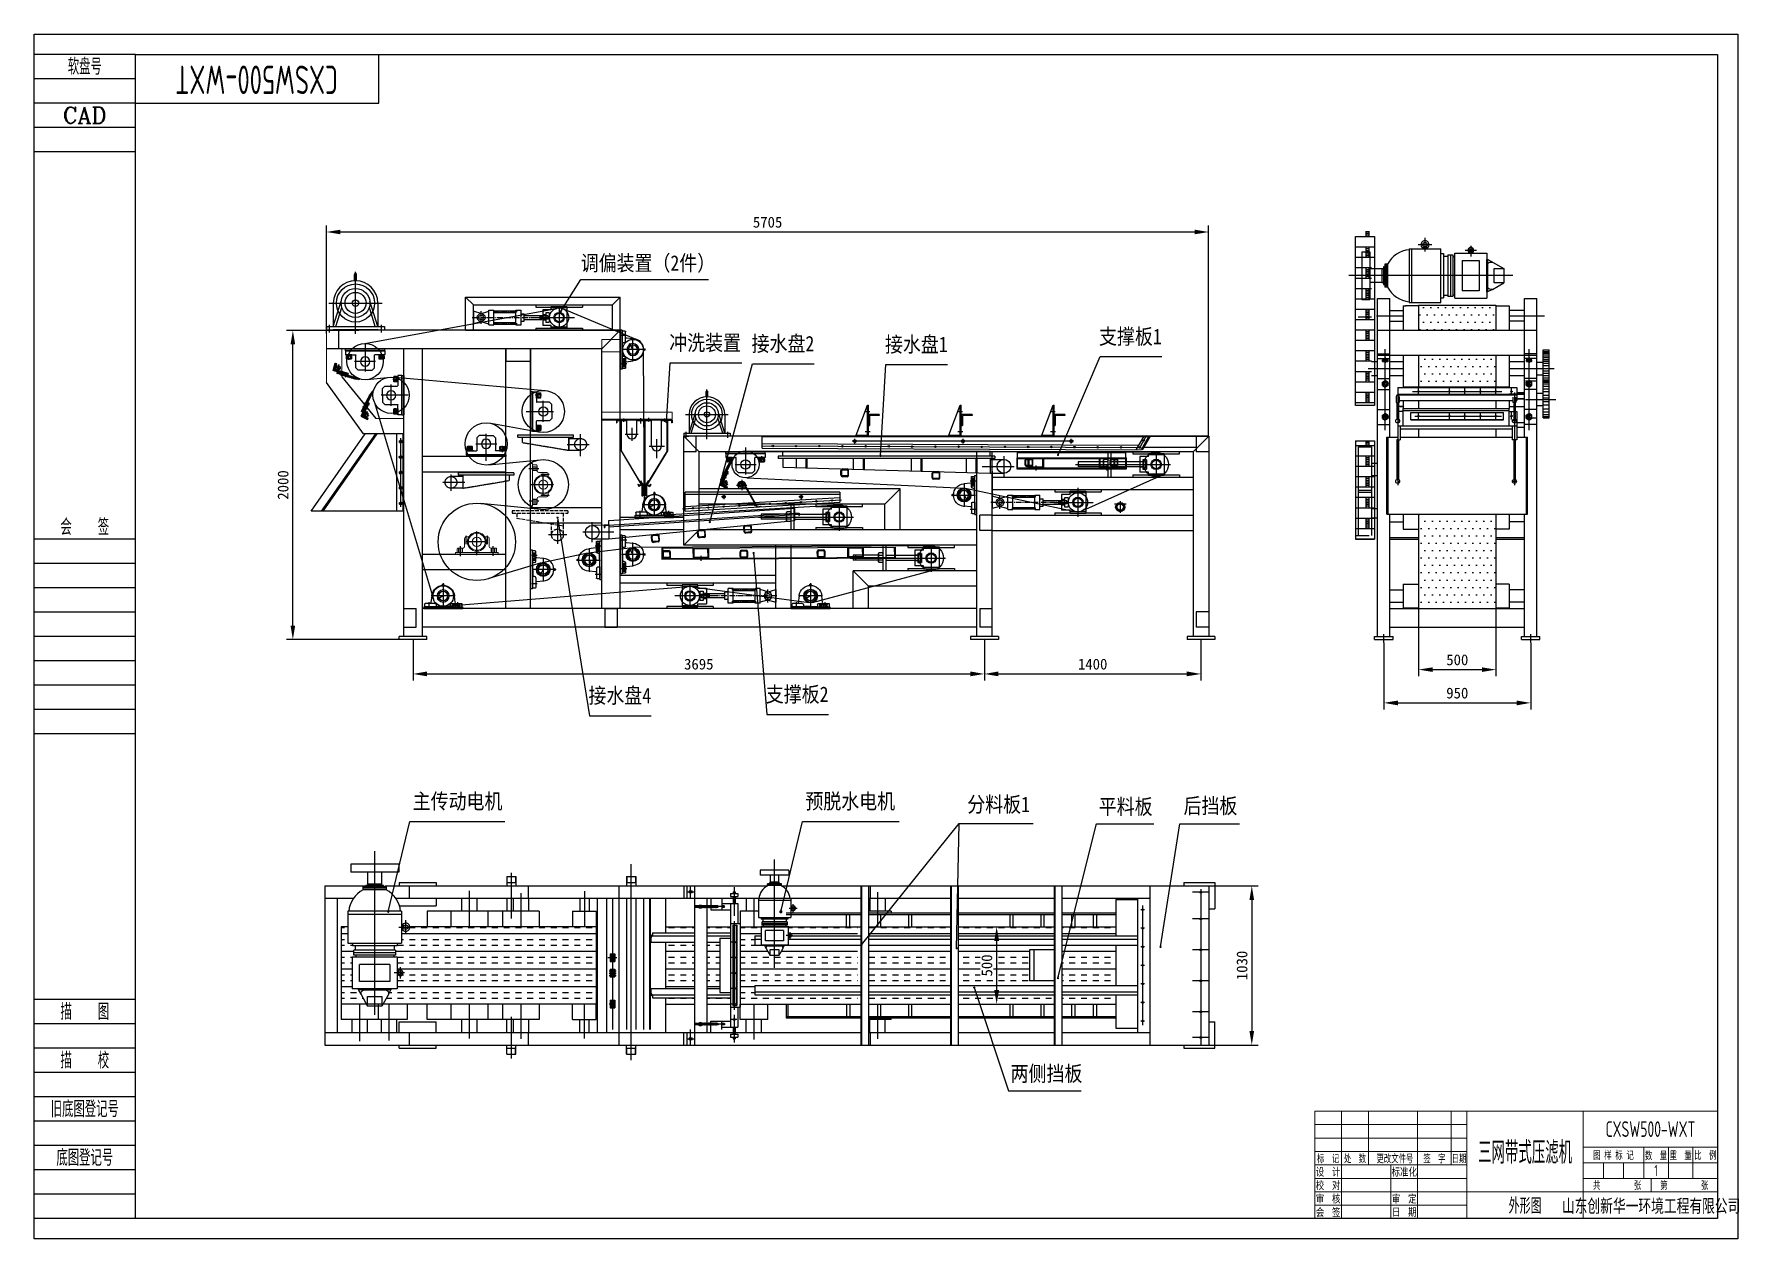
# Model space of a CAD drawing. Header units: millimetres. Extents: x 240499 to 260805, y 23743 to 31534.
# Drawn here: x 240499 to 251523, y 23743 to 31534 of the extents above; entities that cross this region are included whole.
import ezdxf
from ezdxf.enums import TextEntityAlignment as Align
from ezdxf.lldxf.tags import DXFTag

# ---------------------------------------------------------------- set-up
doc = ezdxf.new("R2010")
doc.units = ezdxf.units.MM
for name, pattern in [('CENTER2', [28.575, 19.05, -3.175, 3.175, -3.175]), ('GEN3', [6.25, 4.75, -1.5]), ('点画线', [18, 12, -2, 2, -2])]:
    doc.linetypes.add(name, pattern=pattern)
for name, color, linetype in [('0N', 7, 'Continuous'), ('10', 10, 'Continuous'), ('2细线层', 4, 'Continuous'), ('3', 6, 'GEN3'), ('3A', 6, 'GEN3A'), ('3中心线层', 1, 'CENTER'), ('4', 3, 'Continuous'), ('4虚线层', 6, 'DASHED'), ('6', 2, 'Continuous'), ('7', 4, 'GEN7'), ('7A', 4, 'GEN7A'), ('8', 1, 'Continuous'), ('RAHM2', 1, 'Continuous'), ('RAHM3', 2, 'Continuous'), ('RAHM5', 7, 'Continuous'), ('TILE1', 5, 'Continuous')]:
    doc.layers.add(name, color=color, linetype=linetype)
doc.layers.add('CAXA1', color=1, linetype='EB_DASHDOT', lineweight=25)
doc.layers.add('CAXA3', color=7, linetype='Continuous', lineweight=25)
doc.styles.add('66', font='仿宋_GB2312', dxfattribs={"width": 0.85})
doc.styles.add('HZ', font='geniso', dxfattribs={"width": 0.7, "bigfont": 'hztxt'})
doc.styles.add('ROMANC', font='romanc', dxfattribs={"height": 4})
tags = doc.linetypes.add('CENTER', pattern=[2, 1.25, -0.25, 0.25, -0.25]).pattern_tags.tags
tags[10:11] = [DXFTag(74, 4), DXFTag(75, 0), DXFTag(340, '0'), DXFTag(46, 1.0), DXFTag(50, 0.0), DXFTag(44, 0.0), DXFTag(45, 0.0)]
tags[8:9] = [DXFTag(74, 4), DXFTag(75, 0), DXFTag(340, '0'), DXFTag(46, 1.0), DXFTag(50, 0.0), DXFTag(44, 0.0), DXFTag(45, 0.0)]
tags[6:7] = [DXFTag(74, 4), DXFTag(75, 0), DXFTag(340, '0'), DXFTag(46, 1.0), DXFTag(50, 0.0), DXFTag(44, 0.0), DXFTag(45, 0.0)]
tags[4:5] = [DXFTag(74, 4), DXFTag(75, 0), DXFTag(340, '0'), DXFTag(46, 1.0), DXFTag(50, 0.0), DXFTag(44, 0.0), DXFTag(45, 0.0)]
tags = doc.linetypes.add('DASHED', pattern=[0.75, 0.5, -0.25]).pattern_tags.tags
tags[6:7] = [DXFTag(74, 4), DXFTag(75, 0), DXFTag(340, '0'), DXFTag(46, 1.0), DXFTag(50, 0.0), DXFTag(44, 0.0), DXFTag(45, 0.0)]
tags[4:5] = [DXFTag(74, 4), DXFTag(75, 0), DXFTag(340, '0'), DXFTag(46, 1.0), DXFTag(50, 0.0), DXFTag(44, 0.0), DXFTag(45, 0.0)]
tags = doc.linetypes.add('EB_DASHDOT', pattern=[39, 30, -3, 3, -3]).pattern_tags.tags
tags[10:11] = [DXFTag(74, 4), DXFTag(75, 0), DXFTag(340, '0'), DXFTag(46, 1.0), DXFTag(50, 0.0), DXFTag(44, 0.0), DXFTag(45, 0.0)]
tags[8:9] = [DXFTag(74, 4), DXFTag(75, 0), DXFTag(340, '0'), DXFTag(46, 1.0), DXFTag(50, 0.0), DXFTag(44, 0.0), DXFTag(45, 0.0)]
tags[6:7] = [DXFTag(74, 4), DXFTag(75, 0), DXFTag(340, '0'), DXFTag(46, 1.0), DXFTag(50, 0.0), DXFTag(44, 0.0), DXFTag(45, 0.0)]
tags[4:5] = [DXFTag(74, 4), DXFTag(75, 0), DXFTag(340, '0'), DXFTag(46, 1.0), DXFTag(50, 0.0), DXFTag(44, 0.0), DXFTag(45, 0.0)]
tags = doc.linetypes.add('GEN3A', pattern=[3.75, 3, -0.75]).pattern_tags.tags
tags[6:7] = [DXFTag(74, 4), DXFTag(75, 0), DXFTag(340, '0'), DXFTag(46, 1.0), DXFTag(50, 0.0), DXFTag(44, 0.0), DXFTag(45, 0.0)]
tags[4:5] = [DXFTag(74, 4), DXFTag(75, 0), DXFTag(340, '0'), DXFTag(46, 1.0), DXFTag(50, 0.0), DXFTag(44, 0.0), DXFTag(45, 0.0)]
tags = doc.linetypes.add('GEN7', pattern=[13.75, 9.75, -1.5, 1, -1.5]).pattern_tags.tags
tags[10:11] = [DXFTag(74, 4), DXFTag(75, 0), DXFTag(340, '0'), DXFTag(46, 1.0), DXFTag(50, 0.0), DXFTag(44, 0.0), DXFTag(45, 0.0)]
tags[8:9] = [DXFTag(74, 4), DXFTag(75, 0), DXFTag(340, '0'), DXFTag(46, 1.0), DXFTag(50, 0.0), DXFTag(44, 0.0), DXFTag(45, 0.0)]
tags[6:7] = [DXFTag(74, 4), DXFTag(75, 0), DXFTag(340, '0'), DXFTag(46, 1.0), DXFTag(50, 0.0), DXFTag(44, 0.0), DXFTag(45, 0.0)]
tags[4:5] = [DXFTag(74, 4), DXFTag(75, 0), DXFTag(340, '0'), DXFTag(46, 1.0), DXFTag(50, 0.0), DXFTag(44, 0.0), DXFTag(45, 0.0)]
tags = doc.linetypes.add('GEN7A', pattern=[6.875, 4.75, -0.875, 0.375, -0.875]).pattern_tags.tags
tags[10:11] = [DXFTag(74, 4), DXFTag(75, 0), DXFTag(340, '0'), DXFTag(46, 1.0), DXFTag(50, 0.0), DXFTag(44, 0.0), DXFTag(45, 0.0)]
tags[8:9] = [DXFTag(74, 4), DXFTag(75, 0), DXFTag(340, '0'), DXFTag(46, 1.0), DXFTag(50, 0.0), DXFTag(44, 0.0), DXFTag(45, 0.0)]
tags[6:7] = [DXFTag(74, 4), DXFTag(75, 0), DXFTag(340, '0'), DXFTag(46, 1.0), DXFTag(50, 0.0), DXFTag(44, 0.0), DXFTag(45, 0.0)]
tags[4:5] = [DXFTag(74, 4), DXFTag(75, 0), DXFTag(340, '0'), DXFTag(46, 1.0), DXFTag(50, 0.0), DXFTag(44, 0.0), DXFTag(45, 0.0)]
tags = doc.linetypes.add('HIDDEN', pattern=[0.375, 0.25, -0.125]).pattern_tags.tags
tags[6:7] = [DXFTag(74, 4), DXFTag(75, 0), DXFTag(340, '0'), DXFTag(46, 1.0), DXFTag(50, 0.0), DXFTag(44, 0.0), DXFTag(45, 0.0)]
tags[4:5] = [DXFTag(74, 4), DXFTag(75, 0), DXFTag(340, '0'), DXFTag(46, 1.0), DXFTag(50, 0.0), DXFTag(44, 0.0), DXFTag(45, 0.0)]
doc.dimstyles.new('GEN-ISO', dxfattribs={"dimscale": 7, "dimtxt": 8, "dimasz": 6, "dimexe": 3, "dimexo": 0, "dimgap": 3, "dimtad": 1, "dimdsep": 46, "dimtxsty": 'Standard', "dimcen": 0, "dimclrd": 256, "dimclre": 256, "dimclrt": 2, "dimadec": 0, "dimazin": 0, "dimtp": 0.1, "dimtm": 0.1, "dimtfac": 0.71, "dimtmove": 0, "dimatfit": 3, "dimfxl": 1, "dimtfill": 1, "dimtolj": 1, "dimtzin": 0, "dimarcsym": 0})
doc.dimstyles.new('GEN-ISO$7', dxfattribs={"dimscale": 7, "dimtxt": 8, "dimasz": 6, "dimexe": 3, "dimexo": 0, "dimgap": 3, "dimtad": 1, "dimdsep": 46, "dimtxsty": 'Standard', "dimcen": 0, "dimclrd": 256, "dimclre": 256, "dimclrt": 2, "dimadec": 0, "dimazin": 0, "dimtp": 0.1, "dimtm": 0.1, "dimtfac": 0.71, "dimtmove": 0, "dimatfit": 3, "dimldrblk": 'DOT', "dimfxl": 1, "dimtfill": 1, "dimtolj": 1, "dimtzin": 0, "dimarcsym": 0})
pattern_1 = [(0, (-490.544, 0), (23.8125, 47.625), [0, -47.625])]

msp = doc.modelspace()

# ---------------------------------------------------------------- texts
at = {"layer": '6', "char_height": 100, "width": 3637.17808, "attachment_point": 1, "style": '66'}
for s, insert in [('主传动电机', (242947.238, 26623.214)), ('预脱水电机', (245486.457, 26623.214)), ('分料板1', (246533.256, 26602.645)), ('平料板', (247383.67, 26588.569)), ('后挡板', (247931.779, 26593.516)), ('两侧挡板', (246813.8, 24862.109))]:
    msp.add_mtext(s, dxfattribs=dict(at, insert=insert))

# ---------------------------------------------------------------- blocks, each defined once
blk = doc.blocks.new('*U1470')
at = {"color": 0, "linetype": 'Continuous'}
for p, q in [((-6.5, 3.8), (0, 7.5)), ((-6.5, -3.8), (-6.5, 3.8)), ((6.5, 3.8), (0, 7.5)), ((6.5, -3.8), (6.5, 3.8)), ((-6.5, -3.8), (0, -7.5)), ((6.5, -3.8), (0, -7.5))]:
    blk.add_line(p, q, dxfattribs=at)
for radius in [6.5, 3.4]:
    blk.add_circle((0, 0), radius, dxfattribs=at)
blk.add_arc((0, 0), 4, 250, 160, dxfattribs=at)
blk = doc.blocks.new('*U34')
at = {"layer": '0N'}
for p, q in [((1, 17), (0, 15)), ((0, 15), (0, -15)), ((1, 17), (18, 17)), ((1, 9), (18, 9)), ((18, 17), (19, 15)), ((19, 15), (19, -15)), ((1, -17), (0, -15)), ((1, -9), (18, -9)), ((1, -17), (18, -17)), ((18, -17), (19, -15))]:
    blk.add_line(p, q, dxfattribs=at)
for centre, radius, start, end in [((8, 13), 7.66, 154.4385, 214.4385), ((29, 0), 28.6, 162.383, 197.617), ((11, 13), 7.66, 325.5615, 25.5615), ((-10, 0), 28.6, 342.383, 17.617), ((8, -13), 7.66, 145.5615, 205.5615), ((11, -13), 7.66, 334.4385, 34.4385)]:
    blk.add_arc(centre, radius, start, end, dxfattribs=at)
blk = doc.blocks.new('*U30')
at = {"layer": '0N'}
for p, q in [((0, 18.5), (0, 15.1)), ((3, 18.5), (0, 18.5)), ((0, 1), (0, -1)), ((3, -18.5), (3, 18.5)), ((0, -15.1), (0, -18.5)), ((0, -18.5), (3, -18.5))]:
    blk.add_line(p, q, dxfattribs=at)
blk = doc.blocks.new('*U32')
at = {"layer": '0N'}
for p, q in [((0, 15), (0, 15)), ((5, 15), (0, 15)), ((5, 1), (0, -1)), ((5, 15), (5, 1)), ((5, -1), (0, -3)), ((0, -15), (5, -15)), ((0, -15), (0, -15)), ((5, -1), (5, -15))]:
    blk.add_line(p, q, dxfattribs=at)
blk = doc.blocks.new('11111111')
for p, q in [((124586, 11030), (124651, 11030)), ((124586, 11004), (124586, 11030)), ((124669, 11129), (124654, 11114)), ((124669, 11129), (124654, 11114)), ((124654, 11114), (124654, 11032)), ((124714, 11129), (124669, 11129)), ((124714, 11129), (124759, 11129)), ((124759, 11129), (124774, 11114)), ((124774, 11114), (124774, 11032)), ((124841, 11030), (124776, 11030)), ((124841, 11004), (124841, 11030)), ((124586, 11004), (124586, 10992)), ((124841, 11004), (124586, 11004)), ((124586, 11004), (124841, 11004)), ((124586, 10992), (124841, 10992)), ((124841, 11004), (124841, 10992))]:
    blk.add_line(p, q)
blk.add_circle((124714, 11074), 30)
for centre, start, end in [((124651, 11032), 270, 0), ((124776, 11032), 180, 270)]:
    blk.add_arc(centre, 2.5, start, end)
at = {"layer": '7'}
for p, q in [((124714, 10964), (124714, 11139)), ((124781, 11074), (124645, 11074))]:
    blk.add_line(p, q, dxfattribs=at)
at = {"layer": '7A'}
for p, q in [((124609, 11062), (124609, 11021)), ((124819, 11025), (124819, 11061))]:
    blk.add_line(p, q, dxfattribs=at)
at = {"layer": '0N', "xscale": -1}
for name, p, rotation in [('*U30', (124609, 11033), 90), ('*U34', (124609, 11038), 270), ('*U32', (124609, 11038), 90)]:
    blk.add_blockref(name, p, dxfattribs=dict(at, rotation=rotation))
at = {"layer": '0N'}
for name, p, rotation in [('*U30', (124819, 11033), 270), ('*U34', (124819, 11038), 90), ('*U32', (124819, 11038), 270)]:
    blk.add_blockref(name, p, dxfattribs=dict(at, rotation=rotation))
blk = doc.blocks.new('*U1475')
at = {"layer": '0N'}
for p, q in [((2, 32), (0, 28)), ((0, 28), (0, -28)), ((2, 32), (29, 32)), ((2, 16), (29, 16)), ((29, 32), (32, 28)), ((32, 28), (32, -28)), ((2, -32), (0, -28)), ((2, -16), (29, -16)), ((2, -32), (29, -32)), ((29, -32), (32, -28))]:
    blk.add_line(p, q, dxfattribs=at)
for centre, radius, start, end in [((14, 24), 14, 154.4385, 214.4385), ((52, 0), 52.5, 162.383, 197.617), ((18, 24), 14, 325.5615, 25.5615), ((-21, 0), 52.5, 342.383, 17.617), ((14, -24), 14, 145.5615, 205.5615), ((18, -24), 14, 334.4385, 34.4385)]:
    blk.add_arc(centre, radius, start, end, dxfattribs=at)
blk = doc.blocks.new('3333333')
for p, q in [((129754, 11332), (129238, 11332)), ((129238, 11332), (129238, 11332)), ((129238, 11332), (129238, 11246)), ((129754, 11246), (129238, 11246)), ((129421, 11116), (129421, 11246)), ((129571, 11116), (129571, 11246)), ((129754, 11332), (129754, 11246)), ((129621, 11086), (129371, 11086)), ((129371, 11056), (129371, 11086)), ((129621, 11071), (129371, 11071)), ((129621, 11056), (129371, 11056)), ((129591, 11101), (129401, 11101)), ((129401, 11101), (129401, 11086)), ((129421, 11116), (129421, 11101)), ((129571, 11116), (129421, 11116)), ((129571, 11101), (129571, 11116)), ((129591, 11086), (129591, 11101)), ((129621, 11056), (129621, 11086)), ((129786, 10823), (129206, 10823)), ((129206, 10823), (129206, 10481)), ((129206, 10793), (129786, 10793)), ((129786, 10823), (129786, 10481)), ((129786, 10677), (129786, 10627)), ((129796, 10677), (129786, 10677)), ((129796, 10627), (129796, 10677)), ((129796, 10677), (129804, 10665)), ((129206, 10481), (129786, 10481)), ((129256, 10481), (129256, 10451)), ((129736, 10481), (129736, 10451)), ((129786, 10627), (129796, 10627)), ((129796, 10627), (129804, 10639)), ((129253, 10331), (129738, 10331)), ((129253, 10331), (129253, 9987)), ((129736, 10451), (129256, 10451)), ((129271, 10351), (129271, 10406)), ((129721, 10406), (129271, 10406)), ((129721, 10376), (129271, 10376)), ((129721, 10351), (129271, 10351)), ((129286, 10451), (129286, 10406)), ((129291, 10351), (129291, 10331)), ((129701, 10351), (129701, 10331)), ((129706, 10451), (129706, 10406)), ((129721, 10406), (129721, 10351)), ((129738, 10331), (129738, 9987)), ((129658, 10251), (129333, 10251)), ((129333, 10067), (129333, 10251)), ((129658, 10251), (129658, 10067)), ((129738, 10177), (129738, 10142)), ((129745, 10177), (129738, 10177)), ((129738, 10167), (129738, 10151)), ((129738, 10142), (129745, 10142)), ((129745, 10177), (129751, 10169)), ((129745, 10142), (129745, 10177)), ((129745, 10142), (129751, 10150)), ((129738, 9987), (129253, 9987)), ((129658, 10067), (129333, 10067)), ((129348, 9926), (129419, 9801)), ((129643, 9926), (129573, 9801))]:
    blk.add_line(p, q)
for points in [[(129321, 9977), (129321, 9987), (129671, 9987), (129671, 9977)], [(129419, 9801), (129419, 9906), (129573, 9906), (129573, 9801)]]:
    blk.add_lwpolyline(points, close=True)
for points in [[(129348, 9926), (129321, 9977)], [(129643, 9926), (129671, 9977)]]:
    blk.add_lwpolyline(points)
blk.add_lwpolyline([(129348, 9926), (129348, 9941, -0.414214), (129385, 9977), (129607, 9977, -0.414214), (129643, 9941), (129643, 9926)], format="xyb")
for centre, radius in [((129830, 10652), 24), ((129769, 10159), 17)]:
    blk.add_circle(centre, radius)
for centre, radius, start, end in [((129514, 10792), 300, 118.5644, 174.1616), ((129477, 10792), 300, 5.8384, 61.4356), ((129830, 10652), 44, 214.1502, 145.8498), ((129769, 10159), 31, 214.5929, 145.4071)]:
    blk.add_arc(centre, radius, start, end)
at = {"layer": '3中心线层', "ltscale": 200}
blk.add_line((129496, 9707), (129496, 11472), dxfattribs=at)
at = {"layer": '4'}
for p, q in [((129830, 10578), (129830, 10726)), ((129756, 10652), (129904, 10652)), ((129816, 10159), (129704, 10159)), ((129769, 10220), (129769, 10098))]:
    blk.add_line(p, q, dxfattribs=at)
blk = doc.blocks.new('*U1479')
at = {"layer": '0N'}
for p, q in [((0, 15), (0, 15)), ((5, 15), (0, 15)), ((5, 1), (0, -1)), ((5, 15), (5, 1)), ((5, -1), (0, -3)), ((0, -15), (5, -15)), ((0, -15), (0, -15)), ((5, -1), (5, -15))]:
    blk.add_line(p, q, dxfattribs=at)
blk = doc.blocks.new('*D1493')
at = {"layer": '4', "lineweight": -2}
for p, q in [((249227, 27598), (249227, 27167)), ((250177, 27598), (250177, 27167)), ((249318, 27209), (250086, 27209))]:
    blk.add_line(p, q, dxfattribs=at)
at = {"layer": '4'}
for points in [[(249318, 27224), (249318, 27193), (249227, 27209)], [(250086, 27224), (250086, 27193), (250177, 27209)]]:
    blk.add_solid(points, dxfattribs=at)
at = {"layer": 'Defpoints', "color": 0}
for p in [(249227, 27598), (250177, 27598), (250177, 27209)]:
    blk.add_point(p, dxfattribs=at)
at = {"layer": '4', "color": 2, "insert": (249702, 27272), "char_height": 70, "attachment_point": 5, "bg_fill": 3, "box_fill_scale": 1.1, "bg_fill_color": 256, "bg_fill_true_color": 13158600, "bg_fill_transparency": 13963624}
blk.add_mtext('\\A1;950', dxfattribs=at)
blk = doc.blocks.new('GB-A3')
for p, q in [((85, 280), (85, 292)), ((25, 280), (85, 280)), ((25, 5), (0, 5))]:
    blk.add_line(p, q)
blk.add_lwpolyline([(25, 5), (25, 292), (415, 292), (415, 5)], close=True)
at = {"layer": 'RAHM2'}
for p, q in [((25, 286), (0, 286)), ((25, 274), (0, 274)), ((25, 166.5), (0, 166.5)), ((25, 154.5), (0, 154.5)), ((25, 142.5), (0, 142.5)), ((25, 130.5), (0, 130.5)), ((25, 53), (0, 53)), ((25, 41), (0, 41)), ((25, 29), (0, 29)), ((25, 17), (0, 17)), ((25, 11), (0, 11))]:
    blk.add_line(p, q, dxfattribs=at)
at = {"layer": 'RAHM3'}
for p, q in [((25, 292), (0, 292)), ((25, 280), (0, 280)), ((25, 268), (0, 268)), ((25, 172.5), (0, 172.5)), ((25, 160.5), (0, 160.5)), ((25, 148.5), (0, 148.5)), ((25, 136.5), (0, 136.5)), ((25, 124.5), (0, 124.5)), ((25, 59), (0, 59)), ((25, 47), (0, 47)), ((25, 35), (0, 35)), ((25, 23), (0, 23))]:
    blk.add_line(p, q, dxfattribs=at)
at = {"layer": 'TILE1'}
blk.add_line((0, 0), (0, 297), dxfattribs=at)
blk.add_lwpolyline([(0, 297), (420, 297), (420, 0), (0, 0)], dxfattribs=at)
at = {"layer": 'RAHM2', "style": 'HZ', "width": 0.7}
for s, p in [('软盘号', (12.5, 287)), ('会    签', (12.5, 173.5)), ('描    图', (12.5, 54)), ('描    校', (12.5, 42)), ('旧底图登记号', (12.5, 30)), ('底图登记号', (12.5, 18))]:
    blk.add_text(s, height=4, dxfattribs=at).set_placement(p, align=Align.CENTER)
at = {"layer": 'RAHM2', "style": 'ROMANC'}
blk.add_text('CAD', height=4, dxfattribs=at).set_placement((12.5, 275), align=Align.CENTER)
at = {"layer": 'RAHM5', "style": 'HZ', "width": 0.7}
blk.add_attdef('GEN-TITLE-NR{8.15}', text='', height=7, rotation=180, dxfattribs=at).set_placement((54.84, 285.73), align=Align.MIDDLE)
blk = doc.blocks.new('22222222222222')
at = {"lineweight": 18}
for p, q in [((137777, 5471), (137777, 6745)), ((137777, 6745), (142555, 6745)), ((138096, 6108), (138096, 6745)), ((138414, 6108), (138414, 6745)), ((138998, 6108), (138998, 6745)), ((139396, 6108), (139396, 6745)), ((139582, 5471), (139582, 6745)), ((140962, 6745), (140962, 5471)), ((142555, 6745), (142555, 5471)), ((137777, 6108), (139582, 6108)), ((138096, 5471), (138096, 6108)), ((138680, 5471), (138680, 6108)), ((138998, 5471), (138998, 6108)), ((137777, 5471), (142555, 5471))]:
    blk.add_line(p, q, dxfattribs=at)
at = {"layer": 'RAHM2', "lineweight": 18}
for p, q in [((137777, 6585), (139582, 6585)), ((137777, 6426), (139582, 6426)), ((140962, 6320), (142555, 6320)), ((141679, 5948), (141679, 6320)), ((141971, 5948), (141971, 6320)), ((142263, 5948), (142263, 6320)), ((137777, 6267), (139582, 6267)), ((140963, 6134), (142555, 6134)), ((141201, 5948), (141201, 6134)), ((141440, 6134), (141440, 5948)), ((141971, 5949), (141971, 6134)), ((137777, 5948), (139582, 5948)), ((140962, 5948), (142555, 5948)), ((141766, 5791), (141766, 5948)), ((137777, 5789), (140962, 5789)), ((140962, 5789), (142555, 5789)), ((137777, 5630), (139582, 5630))]:
    blk.add_line(p, q, dxfattribs=at)
at = {"layer": 'RAHM2', "lineweight": 18, "style": 'HZ'}
for s, width, p in [('图 样 标 记', 0.7, (141320, 6227)), ('数  量', 0.7, (141825, 6222)), ('重  量', 0.7, (142117, 6227)), ('比  例', 0.7, (142409, 6227)), ('设  计', 0.8, (137936, 6028)), ('标  记', 0.7, (137936, 6187)), ('处  数', 0.7, (138255, 6187)), (' 更改文件号', 0.7, (138706, 6187)), ('标准化', 0.8, (138839, 6028)), ('签  字', 0.7, (139197, 6187)), ('日期', 0.7, (139489, 6187)), ('校  对', 0.8, (137936, 5869)), ('共         张', 0.7, (141364, 5869)), ('第         张', 0.7, (142160, 5869)), ('审  核', 0.8, (137936, 5710)), ('审  定', 0.8, (138839, 5709)), ('会  签', 0.8, (137936, 5550)), ('日  期', 0.8, (138839, 5550))]:
    blk.add_text(s, height=92.9, dxfattribs=dict(at, width=width)).set_placement(p, align=Align.MIDDLE)
at = {"layer": 'RAHM2', "color": 2, "lineweight": 18, "style": 'HZ'}
for tag, width, p in [('SL{3.6}', 0.65, (141825, 6041)), ('GEN-TITLE-SCA{3.6}', 0.8, (142409, 6041)), ('WEIGHT{3.6}', 0.65, (142117, 6041)), ('GJZ{2}', 0.65, (141366, 5858)), ('DJZ{2}', 0.65, (142163, 5858))]:
    blk.add_attdef(tag, text='', height=133, dxfattribs=dict(at, width=width)).set_placement(p, align=Align.MIDDLE)
at = {"layer": 'RAHM5', "color": 7, "lineweight": 18, "style": 'HZ', "width": 0.85}
blk.add_text('山东创新华一环境工程有限公司', height=177.73, dxfattribs=at).set_placement((141767, 5625), align=Align.MIDDLE)
at = {"layer": 'RAHM5', "lineweight": 18, "style": 'HZ', "width": 0.7}
for tag, height, p in [('GEN-TITLE-NR{7.2}', 186, (141758, 6532)), ('GEN-TITLE-DES1{5}', 265, (140272, 6267)), ('GEN-TITLE-MAT1{6}', 186, (140272, 5630))]:
    blk.add_attdef(tag, text='', height=height, dxfattribs=at).set_placement(p, align=Align.MIDDLE)
blk = doc.blocks.new('*D1494')
at = {"layer": '4', "lineweight": -2}
for p, q in [((242949, 27618), (242949, 27354)), ((246644, 27618), (246644, 27354)), ((243040, 27396), (246553, 27396))]:
    blk.add_line(p, q, dxfattribs=at)
at = {"layer": '4'}
for points in [[(243040, 27412), (243040, 27381), (242949, 27396)], [(246553, 27412), (246553, 27381), (246644, 27396)]]:
    blk.add_solid(points, dxfattribs=at)
at = {"layer": 'Defpoints', "color": 0}
for p in [(242949, 27618), (246644, 27618), (246644, 27396)]:
    blk.add_point(p, dxfattribs=at)
at = {"layer": '4', "color": 2, "insert": (244797, 27459), "char_height": 70, "attachment_point": 5, "bg_fill": 3, "box_fill_scale": 1.1, "bg_fill_color": 256, "bg_fill_true_color": 13158600, "bg_fill_transparency": 10097068}
blk.add_mtext('\\A1;3695', dxfattribs=at)
blk = doc.blocks.new('*D1495')
at = {"layer": '4', "lineweight": -2}
for p, q in [((246644, 27618), (246644, 27354)), ((248044, 27618), (248044, 27354)), ((246735, 27396), (247953, 27396))]:
    blk.add_line(p, q, dxfattribs=at)
at = {"layer": '4'}
for points in [[(246735, 27412), (246735, 27381), (246644, 27396)], [(247953, 27412), (247953, 27381), (248044, 27396)]]:
    blk.add_solid(points, dxfattribs=at)
at = {"layer": 'Defpoints', "color": 0}
for p in [(246644, 27618), (248044, 27618), (248044, 27396)]:
    blk.add_point(p, dxfattribs=at)
at = {"layer": '4', "color": 2, "insert": (247344, 27459), "char_height": 70, "attachment_point": 5, "bg_fill": 3, "box_fill_scale": 1.1, "bg_fill_color": 256, "bg_fill_true_color": 13158600, "bg_fill_transparency": 13968268}
blk.add_mtext('\\A1;1400', dxfattribs=at)
blk = doc.blocks.new('*D1496')
at = {"layer": '4', "lineweight": -2}
for p, q in [((249452, 27818), (249452, 27382)), ((249952, 27818), (249952, 27382)), ((249543, 27424), (249861, 27424))]:
    blk.add_line(p, q, dxfattribs=at)
at = {"layer": '4'}
for points in [[(249543, 27439), (249543, 27409), (249452, 27424)], [(249861, 27439), (249861, 27409), (249952, 27424)]]:
    blk.add_solid(points, dxfattribs=at)
at = {"layer": 'Defpoints', "color": 0}
for p in [(249452, 27818), (249952, 27818), (249952, 27424)]:
    blk.add_point(p, dxfattribs=at)
at = {"layer": '4', "color": 2, "insert": (249702, 27487), "char_height": 70, "attachment_point": 5, "bg_fill": 3, "box_fill_scale": 1.1, "bg_fill_color": 256, "bg_fill_true_color": 13158600, "bg_fill_transparency": 14754748}
blk.add_mtext('\\A1;500', dxfattribs=at)
blk = doc.blocks.new('*D1497')
at = {"layer": '4', "lineweight": -2}
for p, q in [((242389, 29598), (242389, 30296)), ((242480, 30254), (248003, 30254)), ((248094, 28933), (248094, 30296))]:
    blk.add_line(p, q, dxfattribs=at)
at = {"layer": '4'}
for points in [[(242480, 30269), (242480, 30239), (242389, 30254)], [(248003, 30269), (248003, 30239), (248094, 30254)]]:
    blk.add_solid(points, dxfattribs=at)
at = {"layer": 'Defpoints', "color": 0}
for p in [(248094, 30254), (242389, 29598), (248094, 28933)]:
    blk.add_point(p, dxfattribs=at)
at = {"layer": '4', "color": 2, "insert": (245242, 30317), "char_height": 70, "attachment_point": 5, "bg_fill": 3, "box_fill_scale": 1.1, "bg_fill_color": 256, "bg_fill_true_color": 13158600, "bg_fill_transparency": 13972928}
blk.add_mtext('\\A1;5705', dxfattribs=at)
blk = doc.blocks.new('7u')
at = {"layer": '8'}
h = blk.add_hatch(dxfattribs=at)
h.set_pattern_fill('ANSI31', color=256, scale=2, angle=-18.6805, style=0)
h.set_pattern_definition([(26.31947, (190720.866, 150397.144), (-2.81543636, 5.69173243), [])])
h.paths.add_polyline_path([(146633, -60), (146636, -51), (146575, -30), (146588, 8), (146578, 11), (146562, -36)])
h.paths.add_polyline_path([(146657, -68), (146660, -59), (146636, -51), (146633, -60)])
h = blk.add_hatch(dxfattribs=at)
h.set_pattern_fill('ANSI37', color=256, angle=-108.6805, style=0)
h.set_pattern_definition([(296.31947, (190720.8663, 150397.144), (2.84586622, 1.40771818), []), (26.31947, (190720.8663, 150397.144), (-1.40771818, 2.84586622), [])])
h.paths.add_polyline_path([(146701, -94), (146731, -98), (146733, -94), (146657, -68), (146633, -60), (146630, -70)])
h.paths.add_polyline_path([(146630, -70), (146633, -60), (146590, -46), (146587, -55)])
for p, q in [((146562, -36), (146578, 11)), ((146575, -30), (146588, 8)), ((146578, 11), (146588, 8)), ((146657, -68), (146562, -36)), ((146660, -59), (146575, -30)), ((146587, -55), (146590, -46)), ((146701, -94), (146587, -55)), ((146660, -59), (146657, -68)), ((146657, -68), (146733, -94)), ((146731, -98), (146701, -94)), ((146733, -94), (146731, -98))]:
    blk.add_line(p, q)
for radius in [15, 12.5]:
    blk.add_circle((146594, -20), radius)
at = {"layer": '3中心线层', "ltscale": 5}
for p, q in [((146601, 1), (146587, -42)), ((146613, -27), (146574, -14)), ((146613, -72), (146624, -41)), ((146641, -82), (146652, -50))]:
    blk.add_line(p, q, dxfattribs=at)
blk = doc.blocks.new('*D1498')
at = {"layer": '4', "lineweight": -2}
for p, q in [((248094, 26026), (248415, 26026)), ((248373, 25935), (248373, 25087)), ((248094, 24996), (248415, 24996))]:
    blk.add_line(p, q, dxfattribs=at)
at = {"layer": '4'}
for points in [[(248358, 25935), (248388, 25935), (248373, 26026)], [(248358, 25087), (248388, 25087), (248373, 24996)]]:
    blk.add_solid(points, dxfattribs=at)
at = {"layer": 'Defpoints', "color": 0}
for p in [(248094, 26026), (248094, 24996), (248373, 24996)]:
    blk.add_point(p, dxfattribs=at)
at = {"layer": '4', "color": 2, "insert": (248310, 25511), "char_height": 70, "attachment_point": 5, "rotation": 90, "bg_fill": 3, "box_fill_scale": 1.1, "bg_fill_color": 256, "bg_fill_true_color": 13158600, "bg_fill_transparency": 14298908}
blk.add_mtext('\\A1;1030', dxfattribs=at)
blk = doc.blocks.new('晴儿头')
at = {"linetype": 'Continuous', "lineweight": 18}
for p, q in [((134135, 14119), (134135, 14171)), ((134162, 14181), (134145, 14181)), ((134266, 14181), (134284, 14181)), ((134294, 14119), (134294, 14171)), ((134077, 14079), (134352, 14079)), ((134077, 14067), (134077, 14079)), ((134077, 14067), (134352, 14067)), ((134087, 14079), (134087, 14104)), ((134092, 14109), (134125, 14109)), ((134337, 14109), (134304, 14109)), ((134342, 14079), (134342, 14104)), ((134352, 14067), (134352, 14079))]:
    blk.add_line(p, q, dxfattribs=at)
for radius in [61, 55, 30]:
    blk.add_circle((134214, 14149), radius, dxfattribs=at)
for centre, radius, start, end in [((134125, 14119), 10, 270, 0), ((134145, 14171), 10, 90, 180), ((134284, 14171), 10, 0, 90), ((134304, 14119), 10, 180, 270), ((134092, 14104), 5, 90, 180), ((134337, 14104), 5, 0, 90)]:
    blk.add_arc(centre, radius, start, end, dxfattribs=at)
at = {"layer": '3', "linetype": 'HIDDEN', "ltscale": 3}
for p, q in [((134098, 14079), (134098, 14109)), ((134121, 14079), (134121, 14109)), ((134308, 14079), (134308, 14109)), ((134331, 14079), (134331, 14109))]:
    blk.add_line(p, q, dxfattribs=at)
at = {"layer": '3中心线层', "linetype": 'CENTER2', "ltscale": 0.7}
for p, q in [((134109, 14056), (134109, 14121)), ((134286, 14149), (134143, 14149)), ((134146, 14134), (134146, 14190)), ((134214, 14062), (134214, 14218)), ((134282, 14134), (134282, 14190)), ((134319, 14058), (134319, 14121))]:
    blk.add_line(p, q, dxfattribs=at)
blk = doc.blocks.new('法国人规划')
for p, q in [((245129, 55953), (245129, 55951)), ((245129, 55953), (245129, 55951)), ((245130, 55950), (245139, 55950)), ((245130, 55922), (245130, 55920)), ((245130, 55922), (245140, 55922)), ((245132, 55961), (245131, 55958)), ((245131, 55958), (245138, 55958)), ((245132, 55961), (245137, 55961)), ((245132, 55956), (245137, 55956)), ((245132, 55953), (245132, 55951)), ((245132, 55953), (245132, 55951)), ((245137, 55961), (245138, 55958)), ((245137, 55953), (245137, 55951)), ((245137, 55953), (245137, 55951)), ((245140, 55953), (245140, 55951)), ((245140, 55953), (245140, 55951)), ((245140, 55922), (245140, 55920)), ((245014, 55830), (245014, 55812)), ((245090, 55812), (245014, 55812)), ((245082, 55834), (245018, 55834)), ((245027, 55815), (245031, 55815)), ((245037, 55822), (245037, 55819)), ((245040, 55830), (245040, 55826)), ((245045, 55830), (245050, 55830)), ((245050, 55815), (245054, 55815)), ((245053, 55830), (245059, 55830)), ((245057, 55839), (245062, 55884)), ((245064, 55830), (245068, 55830)), ((245068, 55815), (245064, 55815)), ((245073, 55830), (245077, 55830)), ((245077, 55815), (245073, 55815)), ((245090, 55826), (245090, 55812)), ((245135, 55814), (245092, 55814)), ((245135, 55814), (245178, 55814)), ((245165, 55858), (245167, 55858)), ((245172, 55866), (245167, 55858)), ((245170, 55867), (245172, 55866)), ((245180, 55826), (245180, 55812)), ((245180, 55812), (245255, 55812)), ((245188, 55834), (245251, 55834)), ((245212, 55839), (245207, 55884)), ((245255, 55830), (245255, 55812))]:
    blk.add_line(p, q)
for radius in [38.9, 30]:
    blk.add_circle((245135, 55882), radius)
for centre, radius, start, end in [((245135, 55877), 73.2, 5.318, 174.683), ((245126, 55958), 6, 296.029, 339.039), ((245130, 55952), 1.84, 218.228, 321.772), ((245130, 55952), 1.85, 38.78, 102.557), ((245135, 55958), 3.3, 180, 209.044), ((245135, 55947), 6.36, 63.044, 116.956), ((245135, 55956), 6.29, 242.723, 297.277), ((245135, 55958), 3.3, 328.047, 0), ((245143, 55958), 6, 200.961, 243.971), ((245139, 55952), 1.85, 77.443, 141.22), ((245139, 55952), 1.84, 218.228, 321.771), ((245018, 55830), 4, 90, 180), ((244997, 55822), 30, 0, 14.477), ((245033, 55859), 30, 256.997, 283.003), ((244997, 55822), 30, 345.522, 0), ((245033, 55797), 30, 76.997, 96.194), ((245060, 55822), 30, 171.59, 180.467), ((245033, 55852), 30, 264.651, 278.627), ((245033, 55789), 30, 81.373, 95.109), ((245060, 55822), 30, 185.248, 194.477), ((245037, 55819), 13.5, 0, 53.13), ((245064, 55831), 13.5, 185.687, 209.208), ((245037, 55819), 13.5, 341.874, 0), ((245052, 55839), 5, 270, 354.682), ((245040, 55831), 13.5, 330.792, 354.313), ((245067, 55819), 13.5, 126.87, 198.126), ((245034, 55822), 30, 0, 14.477), ((245034, 55822), 30, 345.522, 0), ((245097, 55822), 30, 165.523, 177.455), ((245070, 55853), 30, 263.266, 276.734), ((245070, 55791), 30, 83.266, 96.734), ((245097, 55822), 30, 182.545, 194.477), ((245044, 55822), 30, 2.545, 14.477), ((245044, 55822), 30, 345.522, 357.455), ((245106, 55822), 30, 165.523, 194.477), ((245082, 55826), 8, 0, 90), ((245092, 55812), 2, 90, 180), ((245178, 55812), 2, 0, 90), ((245188, 55826), 8, 90, 180), ((245217, 55839), 5, 185.317, 270), ((245251, 55830), 4, 0, 90)]:
    blk.add_arc(centre, radius, start, end)
at = {"layer": '3中心线层'}
for p, q in [((245135, 55964), (245135, 55809)), ((245043, 55842), (245043, 55806)), ((245058, 55882), (245212, 55882)), ((245135, 55882), (245174, 55859)), ((245227, 55842), (245227, 55806))]:
    blk.add_line(p, q, dxfattribs=at)
blk = doc.blocks.new('*D1500')
at = {"layer": '4', "lineweight": -2}
for p, q in [((242598, 29618), (242130, 29618)), ((242172, 27709), (242172, 29527)), ((242859, 27618), (242130, 27618))]:
    blk.add_line(p, q, dxfattribs=at)
at = {"layer": '4'}
for points in [[(242157, 29527), (242187, 29527), (242172, 29618)], [(242157, 27709), (242187, 27709), (242172, 27618)]]:
    blk.add_solid(points, dxfattribs=at)
at = {"layer": 'Defpoints', "color": 0}
for p in [(242172, 29618), (242598, 29618), (242859, 27618)]:
    blk.add_point(p, dxfattribs=at)
at = {"layer": '4', "color": 2, "insert": (242109, 28618), "char_height": 70, "attachment_point": 5, "rotation": 90, "bg_fill": 3, "box_fill_scale": 1.1, "bg_fill_color": 256, "bg_fill_true_color": 13158600, "bg_fill_transparency": 14318732}
blk.add_mtext('\\A1;2000', dxfattribs=at)
blk = doc.blocks.new('_Dot')
at = {"color": 0, "linetype": 'ByBlock', "lineweight": -2}
blk.add_line((-0.5, 0), (-1, 0), dxfattribs=at)
at = {"color": 0, "linetype": 'ByBlock', "const_width": 0.5}
blk.add_lwpolyline([(-0.25, 0, 1), (0.25, 0, 1)], format="xyb", close=True, dxfattribs=at)
blk = doc.blocks.new('GYU')
for p, q in [((246554, 29477), (246499, 29493)), ((246499, 29493), (246499, 29413)), ((246544, 29477), (246599, 29493)), ((246599, 29406), (246599, 29500)), ((246599, 29500), (246632, 29500)), ((246632, 29406), (246632, 29500)), ((246632, 29496), (246774, 29496)), ((246632, 29486), (246774, 29486)), ((246774, 29500), (246807, 29500)), ((246774, 29406), (246774, 29500)), ((246807, 29406), (246807, 29500)), ((246807, 29476), (246828, 29476)), ((246828, 29429), (246828, 29476)), ((246828, 29465), (246942, 29465)), ((246828, 29440), (246942, 29440)), ((246932, 29446), (246932, 29460)), ((246942, 29460), (246932, 29460)), ((246942, 29446), (246932, 29446)), ((246942, 29440), (246942, 29465)), ((246981, 29463), (246942, 29463)), ((246981, 29443), (246942, 29443)), ((246981, 29463), (246981, 29443)), ((246982, 29461), (246981, 29463)), ((246982, 29444), (246981, 29443)), ((246982, 29444), (246982, 29461)), ((246554, 29428), (246499, 29413)), ((246544, 29428), (246599, 29413)), ((246599, 29406), (246632, 29406)), ((246632, 29420), (246774, 29420)), ((246632, 29410), (246774, 29410)), ((246774, 29406), (246807, 29406)), ((246807, 29429), (246828, 29429))]:
    blk.add_line(p, q)
for radius in [25, 15]:
    blk.add_circle((246549, 29453), radius)
at = {"layer": '2细线层'}
for p, q in [((246928, 29465), (246928, 29440)), ((246932, 29460), (246942, 29446)), ((246932, 29446), (246942, 29460)), ((246981, 29462), (246942, 29462)), ((246981, 29444), (246942, 29444))]:
    blk.add_line(p, q, dxfattribs=at)
at = {"layer": '3中心线层', "linetype": '点画线', "ltscale": 3}
for p, q in [((246491, 29453), (246988, 29453)), ((246549, 29411), (246549, 29494)), ((246626, 29491), (246784, 29491)), ((246626, 29415), (246784, 29415))]:
    blk.add_line(p, q, dxfattribs=at)
blk = doc.blocks.new('*D1503')
at = {"layer": '4', "lineweight": -2}
for p, q in [((246538, 25761), (246779, 25761)), ((246723, 25670), (246723, 25352)), ((246538, 25261), (246779, 25261))]:
    blk.add_line(p, q, dxfattribs=at)
at = {"layer": '4'}
for points in [[(246708, 25670), (246739, 25670), (246723, 25761)], [(246708, 25352), (246739, 25352), (246723, 25261)]]:
    blk.add_solid(points, dxfattribs=at)
at = {"layer": 'Defpoints', "color": 0}
for p in [(246538, 25761), (246538, 25261), (246723, 25261)]:
    blk.add_point(p, dxfattribs=at)
at = {"layer": '4', "color": 2, "insert": (246660, 25511), "char_height": 70, "attachment_point": 5, "rotation": 90, "bg_fill": 3, "box_fill_scale": 1.1, "bg_fill_color": 256, "bg_fill_true_color": 13158600, "bg_fill_transparency": 10345212}
blk.add_mtext('\\A1;500', dxfattribs=at)
blk = doc.blocks.new('ARE')
at = {"layer": '8'}
h = blk.add_hatch(dxfattribs=at)
h.set_pattern_fill('ANSI31', color=256, scale=2, style=0)
h.paths.add_polyline_path([(159838, 20598), (159823, 20598, 0.414214), (159813, 20588), (159813, 20558, 0.414214), (159823, 20548), (159838, 20548), (159838, 20553), (159823, 20553, -0.414214), (159818, 20558), (159818, 20588, -0.414214), (159823, 20593), (159838, 20593)])
h.paths.add_polyline_path([(159853, 20598), (159838, 20598), (159838, 20593), (159853, 20593, -0.414214), (159858, 20588), (159858, 20558, -0.414214), (159853, 20553), (159838, 20553), (159838, 20548), (159853, 20548, 0.414214), (159863, 20558), (159863, 20588, 0.414214)])
for p, q in [((159813, 20558), (159813, 20588)), ((159818, 20558), (159818, 20588)), ((159823, 20598), (159853, 20598)), ((159823, 20593), (159853, 20593)), ((159853, 20553), (159823, 20553)), ((159853, 20548), (159823, 20548)), ((159858, 20588), (159858, 20558)), ((159863, 20558), (159863, 20588))]:
    blk.add_line(p, q)
for centre, radius, start, end in [((159823, 20588), 10, 90, 180), ((159823, 20558), 10, 180, 270), ((159823, 20588), 5, 90, 180), ((159823, 20558), 5, 180, 270), ((159853, 20588), 10, 0, 90), ((159853, 20588), 5, 0, 90), ((159853, 20558), 10, 270, 0), ((159853, 20558), 5, 270, 0)]:
    blk.add_arc(centre, radius, start, end)
blk = doc.blocks.new('骨架')
for p, q in [((247619, 29221), (246279, 29221)), ((246279, 29191), (246279, 29221)), ((247619, 29191), (247619, 29221)), ((247649, 29191), (246249, 29191)), ((246249, 29191), (246249, 29176)), ((247649, 29176), (246249, 29176)), ((246279, 29176), (246279, 29121)), ((246279, 29121), (247619, 29081)), ((247619, 29176), (247619, 29081)), ((247619, 29170), (247708, 29170)), ((247649, 29191), (247649, 29176)), ((247619, 29081), (247708, 29081))]:
    blk.add_line(p, q)
blk.add_circle((247708, 29126), 44.5)
at = {"layer": '4虚线层', "ltscale": 100}
for p, q in [((246366, 29118), (246366, 29176)), ((246429, 29116), (246429, 29176)), ((246436, 29116), (246436, 29176)), ((246736, 29107), (246736, 29176)), ((246799, 29105), (246799, 29176)), ((246806, 29105), (246806, 29176)), ((247110, 29096), (247110, 29176)), ((247173, 29094), (247173, 29176)), ((247180, 29094), (247180, 29176)), ((247466, 29086), (247466, 29176)), ((247529, 29084), (247529, 29176)), ((247536, 29084), (247536, 29176))]:
    blk.add_line(p, q, dxfattribs=at)
at = {"layer": '8', "linetype": 'GEN3A', "ltscale": 20}
for p, q in [((247567, 29126), (247775, 29126)), ((247708, 29192), (247708, 29052))]:
    blk.add_line(p, q, dxfattribs=at)
at = {"layer": '4'}
for p in [(86841, 8511), (87431, 8494)]:
    blk.add_blockref('ARE', p, dxfattribs=at)
blk = doc.blocks.new('饿死人同人地图')
for p, q in [((246703, 29886), (247413, 29886)), ((246703, 29886), (246703, 29816)), ((246778, 29816), (246778, 29881)), ((246878, 29881), (246778, 29881)), ((246783, 29826), (246783, 29881)), ((246873, 29826), (246873, 29881)), ((246878, 29816), (246878, 29881)), ((247238, 29816), (247238, 29881)), ((247338, 29881), (247238, 29881)), ((247243, 29826), (247243, 29881)), ((247333, 29826), (247333, 29881)), ((247338, 29816), (247338, 29881)), ((247413, 29816), (247413, 29886)), ((246703, 29816), (247413, 29816)), ((246878, 29826), (246778, 29826)), ((246878, 29816), (246778, 29816)), ((247105, 29816), (247005, 29816)), ((247338, 29826), (247238, 29826)), ((247338, 29816), (247238, 29816))]:
    blk.add_line(p, q)
at = {"layer": '3'}
for p, q in [((246819, 29816), (246819, 29826)), ((246837, 29816), (246837, 29826)), ((247279, 29816), (247279, 29826)), ((247297, 29816), (247297, 29826))]:
    blk.add_line(p, q, dxfattribs=at)
at = {"layer": '3中心线层', "ltscale": 30}
for p, q in [((246828, 29804), (246828, 29836)), ((247288, 29804), (247288, 29836))]:
    blk.add_line(p, q, dxfattribs=at)
at = {"layer": '4虚线层', "ltscale": 100}
for p, q in [((246708, 29881), (246708, 29921)), ((246708, 29921), (247408, 29921)), ((246708, 29821), (246708, 29886)), ((247408, 29881), (246708, 29881)), ((247408, 29821), (247408, 29921)), ((246708, 29821), (247408, 29821))]:
    blk.add_line(p, q, dxfattribs=at)
at = {"layer": '4'}
for p in [(86945, 9283), (87495, 9283)]:
    blk.add_blockref('ARE', p, dxfattribs=at)
blk = doc.blocks.new('风光好烦人太鼓达人')
for p, q in [((238478, 26617), (239678, 26699)), ((239678, 26699), (239678, 26649)), ((239678, 26699), (239708, 26699)), ((239678, 26696), (239705, 26696)), ((239705, 26696), (239705, 26684)), ((239705, 26684), (239708, 26684)), ((239708, 26699), (239708, 26684)), ((238478, 26616), (238370, 26616)), ((238478, 26617), (238448, 26617)), ((238448, 26617), (238448, 26602)), ((238448, 26602), (238451, 26602)), ((238478, 26614), (238451, 26614)), ((238451, 26614), (238451, 26602)), ((239678, 26649), (238478, 26527)), ((238478, 26617), (238478, 26527)), ((238478, 26527), (238370, 26527))]:
    blk.add_line(p, q)
blk.add_circle((238370, 26571), 44.5)
at = {"layer": '3中心线层', "linetype": 'EB_DASHDOT', "ltscale": 3}
for p, q in [((238510, 26571), (238309, 26571)), ((238370, 26506), (238370, 26636))]:
    blk.add_line(p, q, dxfattribs=at)
at = {"layer": '4虚线层', "ltscale": 100}
for p, q in [((238478, 26647), (239678, 26730)), ((238478, 26607), (239678, 26689)), ((239678, 26730), (239678, 26699)), ((238478, 26617), (238478, 26647))]:
    blk.add_line(p, q, dxfattribs=at)
at = {"layer": '4', "rotation": 5.999999999983627}
for p in [(82265, -10605), (82564, -10574), (81967, -10635)]:
    blk.add_blockref('ARE', p, dxfattribs=at)
blk = doc.blocks.new('DTRGDR')
at = {"layer": '3', "ltscale": 5}
for p, q in [((242314, 27047), (241954, 27047)), ((241954, 27047), (241954, 27032)), ((241954, 27032), (242314, 27032)), ((241984, 27032), (241984, 26997)), ((242284, 26947), (242284, 27032)), ((242284, 26947), (241984, 26997)), ((242208, 26890), (242208, 26960)), ((242284, 26896), (242284, 26970))]:
    blk.add_line(p, q, dxfattribs=at)
at = {"layer": '3'}
blk.add_line((242314, 27047), (242314, 27032), dxfattribs=at)
at = {"layer": '3', "ltscale": 5}
blk.add_circle((242246, 26890), 38, dxfattribs=at)
at = {"layer": '3中心线层', "ltscale": 5}
for p, q in [((242246, 26984), (242246, 26833)), ((242307, 26890), (242189, 26890))]:
    blk.add_line(p, q, dxfattribs=at)
blk = doc.blocks.new('YHFHF')
for p, q in [((244155, 26895), (245665, 26895)), ((244155, 26895), (244155, 26825)), ((244155, 26825), (245665, 26825)), ((244358, 26825), (244358, 26890)), ((244458, 26890), (244358, 26890)), ((244458, 26835), (244358, 26835)), ((244458, 26825), (244358, 26825)), ((244363, 26835), (244363, 26890)), ((244453, 26835), (244453, 26890)), ((244458, 26825), (244458, 26890)), ((245358, 26825), (245358, 26890)), ((245458, 26890), (245358, 26890)), ((245458, 26835), (245358, 26835)), ((245458, 26825), (245358, 26825)), ((245363, 26835), (245363, 26890)), ((245453, 26835), (245453, 26890)), ((245458, 26825), (245458, 26890)), ((245665, 26825), (245665, 26895))]:
    blk.add_line(p, q)
at = {"layer": '3'}
for p, q in [((244399, 26825), (244399, 26835)), ((244417, 26825), (244417, 26835)), ((245399, 26825), (245399, 26835)), ((245417, 26825), (245417, 26835))]:
    blk.add_line(p, q, dxfattribs=at)
at = {"layer": '3中心线层', "ltscale": 30}
for p, q in [((244408, 26813), (244408, 26845)), ((245408, 26813), (245408, 26845))]:
    blk.add_line(p, q, dxfattribs=at)
at = {"layer": '4虚线层', "ltscale": 100}
for p, q in [((244160, 26830), (244160, 26895)), ((244160, 26830), (245660, 26830)), ((245660, 26830), (245660, 26895))]:
    blk.add_line(p, q, dxfattribs=at)
at = {"layer": '4'}
for p in [(84347, 6282), (84847, 6282), (85347, 6282)]:
    blk.add_blockref('ARE', p, dxfattribs=at)
blk = doc.blocks.new('超负荷vj')
for p, q in [((247962, 32989), (245462, 32989)), ((245462, 32914), (245462, 32989)), ((247928, 32989), (247879, 32904)), ((247962, 32989), (247913, 32904)), ((245462, 32914), (247913, 32904)), ((247887, 32919), (247887, 32919))]:
    blk.add_line(p, q)
for centre, radius in [((246062, 32959), 9), ((246762, 32959), 9), ((247462, 32959), 9), ((247930, 32964), 5), ((245532, 32929), 5), ((245682, 32928), 5), ((245832, 32928), 5), ((245982, 32927), 5), ((246132, 32926), 5), ((246282, 32926), 5), ((246432, 32925), 5), ((246583, 32925), 5), ((246733, 32924), 5), ((246883, 32923), 5), ((247033, 32923), 5), ((247183, 32922), 5), ((247333, 32922), 5), ((247483, 32921), 5), ((247633, 32920), 5), ((247783, 32920), 5), ((247905, 32919), 5)]:
    blk.add_circle(centre, radius)
at = {"layer": '3中心线层', "ltscale": 30}
for p, q in [((246062, 32944), (246062, 32975)), ((246762, 32944), (246762, 32975)), ((247462, 32944), (247462, 32975)), ((247949, 32997), (247900, 32912)), ((245462, 32929), (247913, 32919)), ((247477, 32959), (246045, 32959))]:
    blk.add_line(p, q, dxfattribs=at)
at = {"layer": '4虚线层', "ltscale": 55}
blk.add_line((245462, 32944), (247896, 32934), dxfattribs=at)
blk = doc.blocks.new('小地图有')
for p, q in [((242712, 26946), (242712, 27068)), ((243712, 27068), (242712, 27068)), ((243712, 27068), (243712, 27003)), ((242712, 26946), (243712, 27003))]:
    blk.add_line(p, q)
for centre, radius in [((242962, 27038), 9), ((243462, 27038), 9), ((243561, 27009), 4.5), ((243661, 27015), 4.5), ((242762, 26964), 4.5), ((242862, 26969), 4.5), ((242962, 26975), 4.5), ((243062, 26981), 4.5), ((243161, 26986), 4.5), ((243261, 26992), 4.5), ((243361, 26998), 4.5), ((243461, 27004), 4.5)]:
    blk.add_circle(centre, radius)
at = {"layer": '3中心线层', "ltscale": 30}
for p, q in [((242694, 26960), (243722, 27018)), ((242976, 27038), (242948, 27038)), ((242962, 27052), (242962, 27024)), ((243476, 27038), (243448, 27038)), ((243462, 27052), (243462, 27024))]:
    blk.add_line(p, q, dxfattribs=at)
at = {"layer": '4虚线层', "ltscale": 55}
for p, q in [((243712, 27053), (242712, 27053)), ((242712, 26976), (243712, 27033))]:
    blk.add_line(p, q, dxfattribs=at)
blk = doc.blocks.new('vhjbvhj')
for p, q in [((245459, 29300), (245495, 29300)), ((245459, 29300), (245459, 29282)), ((245459, 29282), (245462, 29282)), ((245462, 29297), (245492, 29297)), ((245462, 29297), (245462, 29282)), ((245492, 29297), (245492, 29108)), ((245495, 29300), (245495, 29110)), ((245492, 29108), (245517, 29100)), ((245495, 29110), (245517, 29103)), ((245517, 29100), (245517, 29103))]:
    blk.add_line(p, q)
blk.add_circle((245477, 29282), 15)
at = {"layer": '3中心线层', "ltscale": 30}
for p, q in [((245452, 29282), (245502, 29282)), ((245477, 29306), (245477, 29257))]:
    blk.add_line(p, q, dxfattribs=at)
blk = doc.blocks.new('放音乐')
for radius in [25, 13]:
    blk.add_circle((245153, 28626), radius)
at = {"layer": '3中心线层', "ltscale": 30}
for p, q in [((245120, 28626), (245186, 28626)), ((245153, 28659), (245153, 28593))]:
    blk.add_line(p, q, dxfattribs=at)
at = {"layer": '4虚线层', "ltscale": 20}
for p, q in [((245147, 28638), (245147, 28651)), ((245148, 28638), (245148, 28651)), ((245158, 28638), (245158, 28651)), ((245159, 28638), (245159, 28651))]:
    blk.add_line(p, q, dxfattribs=at)
blk = doc.blocks.new('色人特色')
at = {"layer": '3中心线层', "linetype": 'EB_DASHDOT', "lineweight": 25, "ltscale": 2.5}
for p, q in [((13323, 11029), (13323, 11529)), ((13107, 11278), (13539, 11278))]:
    blk.add_line(p, q, dxfattribs=at)
at = {"layer": 'CAXA1', "linetype": 'EB_DASHDOT', "lineweight": 25}
for p, q in [((13113, 11040), (13113, 11103)), ((13533, 11040), (13533, 11103))]:
    blk.add_line(p, q, dxfattribs=at)
at = {"layer": 'CAXA3', "linetype": 'Continuous', "lineweight": 25}
for p, q in [((13315, 11457), (13315, 11510)), ((13331, 11457), (13331, 11510)), ((13143, 11088), (13207, 11294)), ((13143, 11278), (13143, 11088)), ((13164, 11088), (13212, 11242)), ((13482, 11088), (13435, 11242)), ((13503, 11088), (13440, 11294)), ((13503, 11278), (13503, 11088)), ((13088, 11088), (13558, 11088)), ((13088, 11088), (13088, 11058)), ((13088, 11058), (13138, 11058)), ((13138, 11058), (13144, 11063)), ((13144, 11063), (13502, 11063)), ((13508, 11058), (13502, 11063)), ((13558, 11058), (13508, 11058)), ((13558, 11088), (13558, 11058))]:
    blk.add_line(p, q, dxfattribs=at)
for centre, radius in [((13323, 11278), 154), ((13323, 11279), 117), ((13323, 11279), 84.9), ((13323, 11278), 26.2)]:
    blk.add_circle(centre, radius, dxfattribs=at)
for centre, radius in [((13323, 11278), 180), ((13323, 11510), 8)]:
    blk.add_arc(centre, radius, 0, 180, dxfattribs=at)
blk = doc.blocks.new('EFRS')
at = {"layer": '3中心线层', "linetype": 'EB_DASHDOT', "lineweight": 25, "ltscale": 2.5}
for p, q in [((244633, 30549), (244633, 30869)), ((244495, 30708), (244771, 30708))]:
    blk.add_line(p, q, dxfattribs=at)
at = {"layer": 'CAXA1', "linetype": 'EB_DASHDOT', "lineweight": 25}
for p, q in [((244499, 30556), (244499, 30596)), ((244767, 30556), (244767, 30596))]:
    blk.add_line(p, q, dxfattribs=at)
at = {"layer": 'CAXA3', "linetype": 'Continuous', "lineweight": 25}
for p, q in [((244628, 30823), (244628, 30856)), ((244638, 30823), (244638, 30856)), ((244518, 30586), (244558, 30719)), ((244518, 30708), (244518, 30586)), ((244531, 30586), (244562, 30685)), ((244735, 30586), (244704, 30685)), ((244748, 30586), (244707, 30719)), ((244748, 30708), (244748, 30586)), ((244483, 30586), (244783, 30586)), ((244483, 30586), (244483, 30567)), ((244483, 30567), (244515, 30567)), ((244515, 30567), (244518, 30570)), ((244518, 30570), (244748, 30570)), ((244751, 30567), (244748, 30570)), ((244783, 30567), (244751, 30567)), ((244783, 30586), (244783, 30567))]:
    blk.add_line(p, q, dxfattribs=at)
for centre, radius in [((244633, 30708), 98.7), ((244633, 30709), 75.1), ((244633, 30709), 54.4), ((244633, 30708), 16.8)]:
    blk.add_circle(centre, radius, dxfattribs=at)
for centre, radius in [((244633, 30708), 115), ((244633, 30856), 5.12)]:
    blk.add_arc(centre, radius, 0, 180, dxfattribs=at)

# ---------------------------------------------------------------- hatches: boundary and pattern name
h = msp.add_hatch()
h.set_pattern_fill('BRSTONE', color=256, scale=8, style=0)
h.set_pattern_definition([(0, (110367.47, 15606.336), (0, 67.056), []), (90, (110550.35, 15606.34), (-101.6, 67.056), [67.056, -67.056]), (90, (110530.03, 15606.34), (-101.6, 67.056), [67.056, -67.056]), (0, (110550.35, 15617.51), (101.6, 67.056), [-182.88, 20.32]), (0, (110550.35, 15628.69), (101.6, 67.056), [-182.88, 20.32]), (0, (110550.35, 15639.864), (101.6, 67.056), [-182.88, 20.32]), (0, (110550.35, 15651.04), (101.6, 67.056), [-182.88, 20.32]), (0, (110550.35, 15662.216), (101.6, 67.056), [-182.88, 20.32])])
h.paths.add_polyline_path([(249146.604, 29595.122), (249060.779, 29595.122), (249060.779, 29167.342), (249146.604, 29167.342)], flags=17)
h.paths.add_polyline_path([(249146.604, 30222.123), (249060.779, 30222.123), (249060.779, 29705.742), (249146.604, 29705.742)], flags=17)
h.paths.add_polyline_path([(249165.643, 29888.232), (249146.604, 29888.232), (249146.604, 29705.742), (249060.779, 29705.742), (249060.779, 30222.123), (249146.604, 30222.123), (249146.604, 30043.232), (249165.643, 30043.232), (249165.643, 30259.153), (249043.483, 30259.153), (249043.483, 29141.248), (249165.643, 29141.248), (249165.643, 29336.232), (249146.604, 29336.232), (249146.604, 29167.342), (249060.779, 29167.342), (249060.779, 29595.122), (249146.604, 29595.122), (249146.604, 29426.232), (249165.643, 29426.232)])
h = msp.add_hatch()
h.set_pattern_fill('BRSTONE', color=256, scale=8, style=0)
h.set_pattern_definition([(0, (110367.47, 15596.336), (0, 67.056), []), (90, (110550.35, 15596.34), (-101.6, 67.056), [67.056, -67.056]), (90, (110530.03, 15596.34), (-101.6, 67.056), [67.056, -67.056]), (0, (110550.35, 15607.51), (101.6, 67.056), [-182.88, 20.32]), (0, (110550.35, 15618.69), (101.6, 67.056), [-182.88, 20.32]), (0, (110550.35, 15629.864), (101.6, 67.056), [-182.88, 20.32]), (0, (110550.35, 15641.04), (101.6, 67.056), [-182.88, 20.32]), (0, (110550.35, 15652.216), (101.6, 67.056), [-182.88, 20.32])])
h.paths.add_polyline_path([(249060.779, 28291.711), (249060.779, 28864.048), (249146.604, 28864.048), (249146.604, 28758.291), (249165.643, 28758.291), (249165.643, 28903.83), (249043.483, 28903.83), (249043.483, 28266.91), (249165.643, 28266.91), (249165.643, 28405.581), (249146.604, 28405.581), (249146.604, 28291.711)])
h.paths.add_polyline_path([(249146.604, 28570.754), (249060.779, 28570.754), (249060.779, 28291.711), (249146.604, 28291.711)], flags=17)
h.paths.add_polyline_path([(249146.604, 28864.048), (249060.779, 28864.048), (249060.779, 28585.005), (249146.604, 28585.005)], flags=17)
h.paths.add_polyline_path([(249146.604, 28465.581), (249165.643, 28465.581), (249165.643, 28678.291), (249146.604, 28678.291)], flags=17)
h.paths.add_polyline_path([(249146.604, 28678.291), (249165.643, 28678.291), (249165.643, 28758.291), (249146.604, 28758.291)], flags=17)
at = {"layer": '6'}
h = msp.add_hatch(dxfattribs=at)
h.set_pattern_fill('DOTS', color=256, scale=30, style=0)
h.paths.add_polyline_path([(249951.604, 29618.232), (249951.604, 29781.232), (249451.604, 29781.232), (249451.604, 29618.232)])
h = msp.add_hatch(dxfattribs=at)
h.set_pattern_fill('DOTS', color=256, scale=30, style=0)
h.set_pattern_definition(pattern_1)
h.paths.add_polyline_path([(249951.604, 29458.232), (249451.604, 29458.232), (249451.604, 29251.732), (249951.604, 29251.732)])
h = msp.add_hatch(dxfattribs=at)
h.set_pattern_fill('DOTS', color=256, scale=30, style=0)
h.set_pattern_definition(pattern_1)
h.paths.add_polyline_path([(249951.604, 27818.232), (249951.604, 28428.232), (249451.604, 28428.232), (249451.604, 27818.232)])
h = msp.add_hatch(dxfattribs=at)
h.set_pattern_fill('INSUL', color=256, scale=12, style=0)
h.paths.add_polyline_path([(242555.879, 25565.993), (242578.379, 25565.993), (242578.379, 25577.993), (242566.379, 25577.993), (242566.379, 25610.993), (242575.379, 25610.993), (242575.379, 25637.693), (242557.379, 25637.693), (242557.379, 25655.693), (242527.379, 25655.693), (242527.379, 25761.443), (242484.203, 25761.443), (242484.203, 25261.443), (242647.39, 25261.443), (242612.879, 25322.633), (242596.379, 25353.593), (242596.379, 25359.593), (242555.879, 25359.593)])
h = msp.add_hatch(dxfattribs=at)
h.set_pattern_fill('INSUL', color=256, scale=12, style=0)
edge = h.paths.add_edge_path()
edge.add_ellipse((242901.779, 25758.303), major_axis=(-18.668, 18.668), ratio=1, start_angle=225, end_angle=231.8309281, ccw=False)
edge.add_ellipse((242901.779, 25758.303), major_axis=(-18.668, 18.668), ratio=1, start_angle=135, end_angle=225, ccw=False)
edge.add_ellipse((242901.779, 25758.303), major_axis=(-18.668, 18.668), ratio=1, start_angle=79.1501548, end_angle=135, ccw=False)
edge.add_line((242879.931, 25743.483), (242875.379, 25743.483))
edge.add_line((242875.379, 25743.483), (242875.379, 25655.693))
edge.add_line((242875.379, 25655.693), (242845.379, 25655.693))
edge.add_line((242845.379, 25655.693), (242845.379, 25637.693))
edge.add_line((242845.379, 25637.693), (242827.379, 25637.693))
edge.add_line((242827.379, 25637.693), (242827.379, 25610.993))
edge.add_line((242827.379, 25610.993), (242836.379, 25610.993))
edge.add_line((242836.379, 25610.993), (242836.379, 25577.993))
edge.add_line((242836.379, 25577.993), (242824.379, 25577.993))
edge.add_line((242824.379, 25577.993), (242824.379, 25565.993))
edge.add_line((242824.379, 25565.993), (242846.879, 25565.993))
edge.add_line((242846.879, 25565.993), (242846.879, 25473.353))
edge.add_line((242846.879, 25473.353), (242850.167, 25473.353))
edge.add_ellipse((242865.479, 25462.793), major_axis=(13.152, 13.152), ratio=1, start_angle=405, end_angle=460.4070863, ccw=False)
edge.add_ellipse((242865.479, 25462.793), major_axis=(13.152, 13.152), ratio=1, start_angle=315, end_angle=405, ccw=False)
edge.add_ellipse((242865.479, 25462.793), major_axis=(13.152, 13.152), ratio=1, start_angle=225, end_angle=315, ccw=False)
edge.add_ellipse((242865.479, 25462.793), major_axis=(13.152, 13.152), ratio=1, start_angle=169.5929137, end_angle=225, ccw=False)
edge.add_line((242850.167, 25452.233), (242846.879, 25452.233))
edge.add_line((242846.879, 25452.233), (242846.879, 25359.593))
edge.add_line((242846.879, 25359.593), (242806.379, 25359.593))
edge.add_line((242806.379, 25359.593), (242806.379, 25353.593))
edge.add_line((242806.379, 25353.593), (242789.879, 25322.633))
edge.add_line((242789.879, 25322.633), (242755.367, 25261.443))
edge.add_line((242755.367, 25261.443), (244133.784, 25261.443))
edge.add_line((244133.784, 25261.443), (244133.784, 25761.443))
edge.add_line((244133.784, 25761.443), (242927.991, 25761.443))
h = msp.add_hatch(dxfattribs=at)
h.set_pattern_fill('DOTS', color=256, scale=40, style=0)
h.paths.add_polyline_path([(244769.284, 25761.443), (244582.284, 25761.443), (244582.284, 25721.443), (244769.284, 25721.443)])
h.paths.add_polyline_path([(245002.855, 25761.443), (244849.284, 25761.443), (244849.284, 25721.443), (245002.855, 25721.443)])
h = msp.add_hatch(dxfattribs=at)
h.set_pattern_fill('DOTS', color=256, scale=30, style=0)
h.paths.add_polyline_path([(244769.284, 25761.443), (244582.284, 25761.443), (244582.284, 25721.443), (244769.284, 25721.443)])
h.paths.add_polyline_path([(245002.855, 25761.443), (244849.284, 25761.443), (244849.284, 25721.443), (245002.855, 25721.443)])
h = msp.add_hatch(dxfattribs=at)
h.set_pattern_fill('INSUL', color=256, scale=12, style=0)
h.paths.add_polyline_path([(244769.284, 25721.443), (244769.284, 25761.443), (244582.284, 25761.443), (244582.284, 25721.443)])
h.paths.add_polyline_path([(244849.284, 25761.443), (244849.284, 25721.443), (245002.855, 25721.443), (245002.855, 25761.443)])
h.paths.add_polyline_path([(244849.284, 25661.443), (244849.284, 25361.443), (244934.082, 25361.443), (244934.082, 25661.443)])
h.paths.add_polyline_path([(244769.284, 25661.443), (244582.284, 25661.443), (244582.284, 25361.443), (244769.284, 25361.443)])
h.paths.add_polyline_path([(244582.284, 25301.443), (244582.284, 25261.443), (244769.284, 25261.443), (244769.284, 25301.443)])
h.paths.add_polyline_path([(244849.284, 25301.443), (244849.284, 25261.443), (245002.855, 25261.443), (245002.855, 25301.443)])
h = msp.add_hatch(dxfattribs=at)
h.set_pattern_fill('INSUL', color=256, scale=12, style=0)
h.paths.add_polyline_path([(245824.284, 25641.443), (245349.896, 25641.443), (245349.896, 25638.755), (245339.996, 25620.179), (245314.616, 25575.179), (245259.176, 25575.179), (245233.796, 25620.179), (245223.896, 25638.755), (245223.896, 25641.443), (245159.284, 25641.443), (245159.284, 25701.443), (245199.596, 25701.443), (245199.596, 25761.443), (245064.471, 25761.443), (245064.471, 25261.443), (245824.284, 25261.443), (245824.284, 25321.443), (245159.284, 25321.443), (245159.284, 25381.443), (245824.284, 25381.443)])
edge = h.paths.add_edge_path()
edge.add_line((245824.284, 25761.443), (245583.697, 25761.443))
edge.add_line((245583.697, 25761.443), (245374.196, 25761.443))
edge.add_line((245374.196, 25761.443), (245374.196, 25710.611))
edge.add_line((245374.196, 25710.611), (245376.169, 25710.611))
edge.add_ellipse((245385.356, 25704.275), major_axis=(7.891, 7.891), ratio=1, start_angle=405, end_angle=460.4070863, ccw=False)
edge.add_ellipse((245385.356, 25704.275), major_axis=(7.891, 7.891), ratio=1, start_angle=315, end_angle=405, ccw=False)
edge.add_ellipse((245385.356, 25704.275), major_axis=(7.891, 7.891), ratio=1, start_angle=300.3027359, end_angle=315, ccw=False)
edge.add_line((245396.15, 25701.443), (245824.284, 25701.443))
edge.add_line((245824.284, 25701.443), (245824.284, 25761.443))
h = msp.add_hatch(dxfattribs=at)
h.set_pattern_fill('INSUL', color=256, scale=12, style=0)
h.paths.add_polyline_path([(246424.284, 25381.443), (246424.284, 25641.443), (245894.284, 25641.443), (245894.284, 25381.443)])
h.paths.add_polyline_path([(246424.284, 25701.443), (246424.284, 25761.443), (245894.284, 25761.443), (245894.284, 25701.443)])
h.paths.add_polyline_path([(246424.284, 25261.443), (246424.284, 25321.443), (245894.284, 25321.443), (245894.284, 25261.443)])
h = msp.add_hatch(dxfattribs=at)
h.set_pattern_fill('INSUL', color=256, scale=12, style=0)
h.paths.add_polyline_path([(247094.284, 25701.443), (247094.284, 25761.443), (246474.284, 25761.443), (246474.284, 25701.443)])
h.paths.add_polyline_path([(246474.284, 25321.443), (246474.284, 25261.443), (247094.284, 25261.443), (247094.284, 25321.443)])
h = msp.add_hatch(dxfattribs=at)
h.set_pattern_fill('INSUL', color=256, scale=12, style=0)
h.paths.add_polyline_path([(247494.284, 25701.443), (247494.284, 25761.443), (247144.284, 25761.443), (247144.284, 25701.443)])
h = msp.add_hatch(dxfattribs=at)
h.set_pattern_fill('INSUL', color=256, scale=12, style=0)
h.paths.add_polyline_path([(246474.284, 25641.443), (246474.284, 25381.443), (247094.284, 25381.443), (247094.284, 25411.443), (246936.187, 25411.443), (246936.187, 25611.443), (247094.284, 25611.443), (247094.284, 25641.443)])
h.paths.add_polyline_path([(246607.915, 25412.277), (246607.915, 25610.61), (246712.915, 25610.61), (246712.915, 25412.277)], flags=24)
h = msp.add_hatch(dxfattribs=at)
h.set_pattern_fill('INSUL', color=256, scale=12, style=0)
h.paths.add_polyline_path([(247494.284, 25381.443), (247494.284, 25641.443), (247144.284, 25641.443), (247144.284, 25381.443)])
h = msp.add_hatch(dxfattribs=at)
h.set_pattern_fill('INSUL', color=256, scale=12, style=0)
h.paths.add_polyline_path([(247494.284, 25261.443), (247494.284, 25321.443), (247144.284, 25321.443), (247144.284, 25261.443)])

# ---------------------------------------------------------------- linework, layer by layer
for p, q in [((249043.483, 29131.248), (249043.483, 30224.544)), ((249165.643, 30224.544), (249165.643, 29131.248)), ((249186.604, 27638.232), (249186.604, 29824.232)), ((249186.604, 29824.232), (249266.604, 29824.232)), ((249266.604, 28928.232), (249266.604, 29824.232)), ((249351.604, 29776.232), (249351.604, 29618.232)), ((249351.604, 29776.232), (249371.646, 29776.232)), ((249451.604, 29776.232), (249366.604, 29776.232)), ((249451.604, 29781.232), (249951.604, 29781.232)), ((249451.604, 29781.232), (249451.604, 29618.232)), ((249951.604, 29781.232), (249951.604, 29618.232)), ((249951.604, 29776.232), (250036.604, 29776.232)), ((250036.604, 29776.232), (250036.604, 29618.232)), ((250136.604, 28928.232), (250136.604, 29824.232)), ((250136.604, 29824.232), (250216.604, 29824.232)), ((250216.604, 27638.232), (250216.604, 29824.232)), ((249060.779, 29705.742), (249060.779, 29705.742)), ((249060.779, 29705.742), (249146.604, 29705.742)), ((249266.604, 29747.232), (249351.604, 29747.232)), ((249266.604, 29677.232), (249351.604, 29677.232)), ((249451.604, 29718.191), (249451.604, 29678.232)), ((250136.604, 29747.232), (250036.604, 29747.232)), ((250136.604, 29677.232), (250036.604, 29677.232)), ((244289.284, 29618.232), (242389.284, 29618.232)), ((244169.284, 29498.232), (244289.284, 29618.232)), ((244289.284, 27818.232), (244289.284, 29618.232)), ((249186.604, 29618.232), (250216.604, 29618.232)), ((249451.604, 29648.232), (249451.604, 29618.232)), ((244169.284, 29498.232), (242389.284, 29498.232)), ((242889.284, 29323.232), (242889.284, 29498.232)), ((242889.284, 29258.732), (242889.284, 29498.232)), ((242889.284, 27638.232), (242889.284, 29478.232)), ((243009.284, 27638.232), (243009.284, 29498.232)), ((243549.284, 27818.232), (243549.284, 29498.232)), ((243709.284, 29498.232), (243709.284, 29120.732)), ((243709.284, 27818.232), (243709.284, 29498.232)), ((244169.284, 27818.232), (244169.284, 29498.232)), ((249186.604, 29466.232), (249266.604, 29466.232)), ((249186.604, 29458.232), (250216.604, 29458.232)), ((249186.604, 29436.232), (249266.604, 29436.232)), ((249351.604, 29458.232), (249351.604, 29249.073)), ((249451.604, 29458.232), (249451.604, 29251.732)), ((249951.604, 29458.232), (249951.604, 29251.732)), ((250036.604, 29458.232), (250036.604, 29249.073)), ((250216.604, 29466.232), (250136.604, 29466.232)), ((250216.604, 29436.232), (250136.604, 29436.232)), ((250256.604, 29051.232), (250256.604, 29491.232)), ((250256.604, 29491.232), (250296.604, 29491.232)), ((250256.604, 29480.539), (250296.604, 29480.539)), ((250256.604, 29472.367), (250296.604, 29472.367)), ((250256.604, 29465.829), (250296.604, 29465.829)), ((250256.604, 29454.061), (250296.604, 29454.061)), ((250256.604, 29442.252), (250296.604, 29442.252)), ((250296.604, 29051.232), (250296.604, 29491.232)), ((249146.604, 29416.232), (249186.604, 29416.232)), ((249146.604, 29326.232), (249186.604, 29326.232)), ((249251.604, 29433.232), (249221.604, 29433.232)), ((249266.604, 29416.232), (249351.604, 29416.232)), ((249266.604, 29326.232), (249351.604, 29326.232)), ((250036.604, 29416.232), (250136.604, 29416.232)), ((250036.604, 29326.232), (250136.604, 29326.232)), ((250151.604, 29433.232), (250181.604, 29433.232)), ((250216.604, 29411.232), (250256.604, 29411.232)), ((250216.604, 29331.232), (250256.604, 29331.232)), ((250256.604, 29429.799), (250296.604, 29429.799)), ((250256.604, 29418.357), (250296.604, 29418.357)), ((250256.604, 29405.898), (250296.604, 29405.898)), ((250256.604, 29390.123), (250296.604, 29390.123)), ((250256.604, 29371.764), (250296.604, 29371.764)), ((250256.604, 29355.145), (250296.604, 29355.145)), ((250256.604, 29340.071), (250296.604, 29340.071)), ((250256.604, 29325.361), (250296.604, 29325.361)), ((242629.284, 28948.232), (242389.284, 29281.681)), ((242489.284, 29318.232), (242709.284, 29048.232)), ((249186.604, 29306.232), (249266.604, 29306.232)), ((249186.604, 29236.232), (249266.604, 29236.232)), ((249316.604, 29249.073), (249316.604, 29205.927)), ((249316.604, 29249.073), (250086.604, 29249.073)), ((249351.604, 29278.232), (249351.604, 29249.073)), ((249351.604, 29251.732), (249951.604, 29251.732)), ((249951.604, 29251.732), (250036.604, 29251.732)), ((250036.604, 29278.232), (250036.604, 29249.073)), ((250086.604, 29249.073), (250086.604, 29205.927)), ((250086.604, 29216.232), (250136.604, 29216.232)), ((250216.604, 29306.232), (250136.604, 29306.232)), ((250216.604, 29236.232), (250136.604, 29236.232)), ((250256.604, 29310.261), (250296.604, 29310.261)), ((250256.604, 29298.493), (250296.604, 29298.493)), ((250256.604, 29291.232), (250296.604, 29291.232)), ((250256.604, 29283.789), (250296.604, 29283.789)), ((250256.604, 29271.232), (250296.604, 29271.232)), ((250256.604, 29257.66), (250296.604, 29257.66)), ((250256.604, 29238.716), (250296.604, 29238.716)), ((250256.604, 29222.403), (250296.604, 29222.403)), ((249165.643, 29131.248), (249043.483, 29131.248)), ((249186.604, 29106.232), (249266.604, 29106.232)), ((249306.604, 29185.381), (249306.604, 29151.69)), ((249306.604, 29151.69), (249311.604, 29151.69)), ((249311.604, 29151.69), (249311.604, 29043.784)), ((249316.604, 29205.002), (249316.604, 29163.273)), ((249316.604, 29205.002), (250086.604, 29205.002)), ((249316.604, 29200.391), (250086.604, 29200.391)), ((249321.604, 29151.69), (249321.604, 29043.784)), ((249321.604, 29151.69), (249326.604, 29151.69)), ((249351.604, 29126.232), (249321.604, 29126.232)), ((249326.604, 29185.381), (249326.604, 29151.69)), ((249326.604, 29163.273), (250061.604, 29163.273)), ((249331.604, 29126.232), (249351.604, 29126.232)), ((249351.604, 29205.927), (249351.604, 29205.002)), ((249351.604, 29163.273), (249351.604, 29112.297)), ((249351.604, 29163.273), (249351.604, 29112.297)), ((249351.604, 29112.297), (250036.604, 29112.297)), ((249351.604, 29000.682), (249351.604, 29112.297)), ((249451.604, 29163.273), (249451.604, 29112.297)), ((249951.604, 29163.273), (249951.604, 29112.297)), ((250036.604, 29205.927), (250036.604, 29205.002)), ((250136.604, 29205.927), (250036.604, 29205.927)), ((250036.604, 29163.273), (250036.604, 29112.297)), ((250036.604, 29126.232), (250066.604, 29126.232)), ((250036.604, 29000.682), (250036.604, 29112.297)), ((250061.604, 29185.381), (250061.604, 29151.69)), ((250066.604, 29151.69), (250061.604, 29151.69)), ((250066.604, 29151.69), (250066.604, 29043.784)), ((250076.604, 29151.69), (250076.604, 29043.784)), ((250081.604, 29151.69), (250076.604, 29151.69)), ((250076.604, 29126.232), (250136.604, 29126.232)), ((250081.604, 29185.381), (250081.604, 29151.69)), ((250081.604, 29163.273), (250086.604, 29163.273)), ((250086.604, 29205.927), (250136.604, 29205.927)), ((250086.604, 29205.002), (250086.604, 29163.273)), ((250086.604, 29175.927), (250136.604, 29175.927)), ((250136.604, 29175.927), (250086.604, 29175.927)), ((250086.604, 29175.927), (250136.604, 29175.927)), ((250216.604, 29106.232), (250136.604, 29106.232)), ((250216.604, 29211.232), (250256.604, 29211.232)), ((250216.604, 29131.232), (250256.604, 29131.232)), ((250256.604, 29199.126), (250296.604, 29199.126)), ((250256.604, 29181.235), (250296.604, 29181.235)), ((250256.604, 29157.028), (250296.604, 29157.028)), ((250256.604, 29135.869), (250296.604, 29135.869)), ((250256.604, 29110.61), (250296.604, 29110.61)), ((249186.604, 29008.7), (249266.604, 29008.7)), ((249316.604, 29000.682), (250086.604, 29000.682)), ((249351.604, 29092.429), (249321.604, 29092.429)), ((249331.604, 29000.682), (249331.604, 28910.232)), ((249351.604, 29099.79), (250036.604, 29099.79)), ((249401.604, 29087.613), (250001.604, 29087.613)), ((249401.604, 29038.437), (249401.604, 29087.613)), ((249401.604, 29040.419), (250001.604, 29040.419)), ((249401.604, 29038.437), (250001.604, 29038.437)), ((250001.604, 29038.437), (250001.604, 29087.613)), ((250036.604, 29092.429), (250066.604, 29092.429)), ((250056.604, 29000.682), (250056.604, 28910.232)), ((250076.604, 29092.429), (250086.604, 29092.429)), ((250086.604, 29092.429), (250086.604, 28981.527)), ((250086.604, 29092.429), (250086.604, 28910.232)), ((250086.604, 29022.858), (250136.604, 29022.858)), ((250216.604, 29008.7), (250136.604, 29008.7)), ((250256.604, 29091.14), (250296.604, 29091.14)), ((250256.604, 29074.827), (250296.604, 29074.827)), ((250256.604, 29059.817), (250296.604, 29059.817)), ((250256.604, 29051.232), (250296.604, 29051.232)), ((242289.284, 28448.232), (242639.284, 28948.232)), ((242889.284, 28948.232), (242629.284, 28948.232)), ((242884.284, 28448.232), (242884.284, 28948.232)), ((248094.284, 28933.232), (244699.284, 28933.232)), ((244799.284, 28833.232), (244699.284, 28933.232)), ((244699.284, 28228.232), (244699.284, 28933.232)), ((247673.968, 28933.232), (248094.284, 28933.232)), ((247994.284, 28833.232), (248094.284, 28933.232)), ((248094.284, 28933.232), (248094.284, 27638.232)), ((249043.483, 28903.83), (249043.483, 28266.91)), ((249043.483, 28903.83), (249165.643, 28903.83)), ((249165.643, 28903.83), (249165.643, 28266.91)), ((249246.604, 28428.232), (249246.604, 28928.232)), ((249246.604, 28928.232), (249316.604, 28928.232)), ((249254.604, 28428.232), (249254.604, 28928.232)), ((249256.604, 28928.232), (249306.604, 28928.232)), ((249316.604, 28910.232), (249311.604, 28910.232)), ((249311.604, 28910.232), (249311.604, 28652.967)), ((249321.604, 28910.232), (249331.604, 28910.232)), ((249321.604, 28910.232), (249321.604, 28652.967)), ((249331.604, 28981.527), (250056.604, 28981.527)), ((249331.604, 28928.232), (250056.604, 28928.232)), ((249451.604, 28981.527), (249451.604, 28928.232)), ((249951.604, 28981.527), (249951.604, 28928.232)), ((250066.604, 28910.232), (250056.604, 28910.232)), ((250066.604, 28910.232), (250066.604, 28652.967)), ((250086.604, 28910.232), (250076.604, 28910.232)), ((250076.604, 28910.232), (250076.604, 28652.967)), ((250086.604, 28992.858), (250136.604, 28992.858)), ((250086.604, 28928.232), (250156.604, 28928.232)), ((250096.604, 28928.232), (250116.604, 28928.232)), ((250148.604, 28428.232), (250148.604, 28928.232)), ((250156.604, 28428.232), (250156.604, 28928.232)), ((243549.284, 28801.232), (243009.284, 28801.232)), ((244294.251, 28838.192), (244425.117, 28620.762)), ((244594.251, 28838.192), (244463.384, 28620.762)), ((247994.284, 28833.232), (244799.284, 28833.232)), ((244799.284, 28328.232), (244799.284, 28833.232)), ((246594.284, 27638.232), (246594.284, 28833.232)), ((246694.284, 27638.232), (246694.284, 28833.232)), ((247444.284, 28668.232), (247444.284, 28833.232)), ((247464.284, 28668.232), (247464.284, 28833.232)), ((247604.78, 28833.232), (247604.78, 28818.732)), ((247604.78, 28818.732), (247704.15, 28818.732)), ((247648.64, 28801.442), (247648.64, 28700.182)), ((247704.15, 28801.442), (247648.64, 28801.442)), ((247663.413, 28846.63), (247665.145, 28845.63)), ((247668.16, 28780.702), (247668.16, 28720.922)), ((247691.34, 28780.702), (247668.16, 28780.702)), ((247673.02, 28774.602), (247673.02, 28727.022)), ((247685.22, 28774.602), (247673.02, 28774.602)), ((247685.22, 28774.602), (247685.22, 28727.022)), ((247691.34, 28780.702), (247691.34, 28720.922)), ((247704.15, 28801.442), (247704.15, 28822.182)), ((247704.15, 28822.182), (247805.41, 28822.182)), ((247805.41, 28822.182), (247805.41, 28679.442)), ((247805.41, 28818.732), (247904.78, 28818.732)), ((247904.78, 28818.732), (247904.78, 28833.232)), ((247994.284, 28833.232), (247994.284, 27638.232)), ((249060.779, 28864.048), (249060.779, 28291.711)), ((249060.779, 28864.048), (249146.604, 28864.048)), ((249146.604, 28864.048), (249146.604, 28291.711)), ((243549.284, 28701.232), (243009.284, 28701.232)), ((246582.284, 28427.732), (246582.284, 28678.732)), ((246582.284, 28678.732), (246594.284, 28678.732)), ((246594.284, 28427.732), (246594.284, 28678.732)), ((246694.284, 28515.232), (246694.284, 28751.232)), ((246694.284, 28708.392), (246694.284, 28506.232)), ((246694.284, 28668.232), (247994.284, 28668.232)), ((247250.124, 28768.592), (247250.124, 28736.872)), ((247413.66, 28768.592), (247250.124, 28768.592)), ((247413.66, 28736.872), (247250.124, 28736.872)), ((247673.02, 28766.672), (247464.284, 28766.672)), ((247673.02, 28734.952), (247464.284, 28734.952)), ((247604.78, 28682.732), (247704.15, 28682.732)), ((247604.78, 28682.732), (247604.78, 28668.232)), ((247668.16, 28768.502), (247648.64, 28768.502)), ((247668.16, 28733.122), (247648.64, 28733.122)), ((247704.15, 28700.182), (247648.64, 28700.182)), ((247668.16, 28720.922), (247691.34, 28720.922)), ((247673.02, 28727.022), (247685.22, 28727.022)), ((247704.15, 28679.442), (247704.15, 28700.182)), ((247805.41, 28679.442), (247704.15, 28679.442)), ((247805.41, 28682.732), (247904.78, 28682.732)), ((247904.78, 28682.732), (247904.78, 28668.232)), ((249146.604, 28758.291), (249186.604, 28758.291)), ((249146.604, 28678.291), (249186.604, 28678.291)), ((244401.793, 28620.73), (244404.364, 28622.277)), ((244401.793, 28620.73), (244409.529, 28607.878)), ((244404.364, 28622.277), (244410.552, 28611.995)), ((244426.664, 28618.192), (244409.529, 28607.878)), ((244425.117, 28620.762), (244410.552, 28611.995)), ((244415.557, 28642.463), (244419.432, 28645.298)), ((244419.432, 28645.298), (244435.516, 28619.739)), ((244426.664, 28618.192), (244429.235, 28619.739)), ((244429.235, 28619.739), (244459.267, 28619.739)), ((244429.235, 28619.739), (244429.235, 28548.223)), ((244435.516, 28619.739), (244435.516, 28548.223)), ((244469.07, 28645.298), (244452.985, 28619.739)), ((244452.985, 28619.739), (244452.985, 28548.223)), ((244459.267, 28619.739), (244478.973, 28607.878)), ((244459.267, 28619.739), (244459.267, 28548.223)), ((244463.384, 28620.762), (244477.949, 28611.995)), ((244472.944, 28642.463), (244469.07, 28645.298)), ((244484.138, 28622.277), (244477.949, 28611.995)), ((244486.708, 28620.73), (244478.973, 28607.878)), ((244486.708, 28620.73), (244484.138, 28622.277)), ((246099.284, 28593.232), (244799.284, 28593.232)), ((246099.284, 28593.232), (245999.284, 28493.232)), ((246099.284, 28328.232), (246099.284, 28593.232)), ((246694.284, 27638.232), (246694.284, 28638.232)), ((246694.284, 28588.232), (247994.284, 28588.232)), ((247098.905, 28588.232), (247098.905, 28573.652)), ((247098.905, 28573.652), (247198.275, 28573.652)), ((247142.765, 28556.362), (247142.765, 28455.102)), ((247198.275, 28556.362), (247142.765, 28556.362)), ((247198.275, 28556.362), (247198.275, 28577.102)), ((247198.275, 28577.102), (247299.535, 28577.102)), ((247299.535, 28577.102), (247299.535, 28434.362)), ((247299.535, 28573.652), (247398.905, 28573.652)), ((247398.905, 28588.232), (247398.905, 28573.652)), ((249060.779, 28585.005), (249146.604, 28585.005)), ((249060.779, 28570.754), (249146.604, 28570.754)), ((242889.284, 28448.232), (242289.284, 28448.232)), ((243709.284, 28472.732), (244169.284, 28472.732)), ((244429.235, 28548.223), (244435.516, 28548.223)), ((244459.267, 28548.223), (244452.985, 28548.223)), ((245999.284, 28493.232), (244799.284, 28493.232)), ((245394.284, 28328.232), (245394.284, 28493.232)), ((245414.284, 28328.232), (245414.284, 28493.232)), ((245554.78, 28493.232), (245554.78, 28478.732)), ((245554.78, 28478.732), (245654.15, 28478.732)), ((245598.64, 28461.442), (245598.64, 28360.182)), ((245654.15, 28461.442), (245598.64, 28461.442)), ((245654.15, 28461.442), (245654.15, 28482.182)), ((245654.15, 28482.182), (245755.41, 28482.182)), ((245755.41, 28482.182), (245755.41, 28339.442)), ((245755.41, 28478.732), (245854.78, 28478.732)), ((245854.78, 28478.732), (245854.78, 28493.232)), ((245999.284, 28328.232), (245999.284, 28493.232)), ((247162.285, 28523.422), (247142.765, 28523.422)), ((247162.285, 28488.042), (247142.765, 28488.042)), ((247198.275, 28455.102), (247142.765, 28455.102)), ((247162.285, 28535.622), (247162.285, 28475.842)), ((247185.465, 28535.622), (247162.285, 28535.622)), ((247162.285, 28475.842), (247185.465, 28475.842)), ((247185.465, 28535.622), (247185.465, 28475.842)), ((247198.275, 28434.362), (247198.275, 28455.102)), ((249146.604, 28465.581), (249186.604, 28465.581)), ((243709.284, 28372.732), (244169.284, 28372.732)), ((244699.284, 28408.193), (244289.284, 28408.193)), ((244383.784, 28420.193), (244634.784, 28420.193)), ((244383.784, 28420.193), (244383.784, 28408.193)), ((244384.784, 28408.193), (244635.784, 28408.193)), ((244634.784, 28420.193), (244634.784, 28408.193)), ((245200.124, 28428.592), (245200.124, 28396.872)), ((245363.66, 28428.592), (245200.124, 28428.592)), ((245363.66, 28396.872), (245200.124, 28396.872)), ((245623.02, 28426.672), (245414.284, 28426.672)), ((245623.02, 28394.952), (245414.284, 28394.952)), ((245554.78, 28342.732), (245654.15, 28342.732)), ((245554.78, 28342.732), (245554.78, 28328.232)), ((245618.16, 28428.502), (245598.64, 28428.502)), ((245618.16, 28393.122), (245598.64, 28393.122)), ((245654.15, 28360.182), (245598.64, 28360.182)), ((245618.16, 28440.702), (245618.16, 28380.922)), ((245641.34, 28440.702), (245618.16, 28440.702)), ((245618.16, 28380.922), (245641.34, 28380.922)), ((245623.02, 28434.602), (245623.02, 28387.022)), ((245635.22, 28434.602), (245623.02, 28434.602)), ((245623.02, 28387.022), (245635.22, 28387.022)), ((245635.22, 28434.602), (245635.22, 28387.022)), ((245641.34, 28440.702), (245641.34, 28380.922)), ((245654.15, 28339.442), (245654.15, 28360.182)), ((245755.41, 28339.442), (245654.15, 28339.442)), ((245755.41, 28342.732), (245854.78, 28342.732)), ((245854.78, 28342.732), (245854.78, 28328.232)), ((246582.284, 28427.732), (246594.284, 28427.732)), ((246694.284, 28423.232), (247994.284, 28423.232)), ((247098.905, 28437.652), (247198.275, 28437.652)), ((247098.905, 28437.652), (247098.905, 28423.232)), ((247299.535, 28434.362), (247198.275, 28434.362)), ((247299.535, 28437.652), (247398.905, 28437.652)), ((247398.905, 28437.652), (247398.905, 28423.232)), ((249146.604, 28405.581), (249186.604, 28405.581)), ((249246.604, 28428.232), (250156.604, 28428.232)), ((249266.604, 27638.232), (249266.604, 28428.232)), ((249266.604, 28380.732), (249351.604, 28380.732)), ((249351.604, 28428.232), (249351.604, 28331.232)), ((249451.604, 28428.232), (249451.604, 27818.232)), ((249951.604, 28428.232), (249951.604, 27818.232)), ((250036.604, 28428.232), (250036.604, 28331.232)), ((250136.604, 28380.732), (250036.604, 28380.732)), ((250136.604, 27638.232), (250136.604, 28428.232)), ((244157.284, 28005.837), (244157.284, 28256.837)), ((244157.284, 28256.837), (244169.284, 28256.837)), ((244699.284, 28328.193), (244289.284, 28328.193)), ((244301.284, 28293.732), (244289.284, 28293.732)), ((244289.284, 28293.732), (244289.284, 28042.732)), ((244289.284, 28293.732), (244289.284, 28042.732)), ((244301.284, 28293.732), (244301.284, 28042.732)), ((244699.284, 28228.232), (244799.284, 28328.232)), ((246594.284, 28228.232), (244699.284, 28228.232)), ((246594.284, 28328.232), (244799.284, 28328.232)), ((245294.284, 27818.232), (245294.284, 28228.232)), ((245394.284, 27818.232), (245394.284, 28228.232)), ((245989.284, 28063.232), (245989.284, 28228.232)), ((246009.284, 28063.232), (246009.284, 28228.232)), ((246149.78, 28228.232), (246149.78, 28213.732)), ((246449.78, 28213.732), (246449.78, 28228.232)), ((246694.284, 28323.232), (247994.284, 28323.232)), ((249043.483, 28266.91), (249165.643, 28266.91)), ((249045.779, 28291.711), (249131.604, 28291.711)), ((249266.604, 28278.232), (249451.604, 28278.232)), ((249266.604, 28268.232), (249451.604, 28268.232)), ((249351.604, 28331.232), (249451.604, 28331.232)), ((250036.604, 28331.232), (249951.604, 28331.232)), ((249951.604, 28278.232), (250136.604, 28278.232)), ((249951.604, 28268.232), (250136.604, 28268.232)), ((243549.284, 28168.232), (243009.284, 28168.232)), ((243721.284, 28196.732), (243709.284, 28196.732)), ((243721.284, 27945.732), (243721.284, 28196.732)), ((245795.124, 28163.592), (245795.124, 28131.872)), ((245958.66, 28163.592), (245795.124, 28163.592)), ((245958.66, 28131.872), (245795.124, 28131.872)), ((246218.02, 28161.672), (246009.284, 28161.672)), ((246218.02, 28129.952), (246009.284, 28129.952)), ((246149.78, 28213.732), (246249.15, 28213.732)), ((246193.64, 28196.442), (246193.64, 28095.182)), ((246249.15, 28196.442), (246193.64, 28196.442)), ((246213.16, 28163.502), (246193.64, 28163.502)), ((246213.16, 28128.122), (246193.64, 28128.122)), ((246213.16, 28175.702), (246213.16, 28115.922)), ((246236.34, 28175.702), (246213.16, 28175.702)), ((246213.16, 28115.922), (246236.34, 28115.922)), ((246218.02, 28169.602), (246218.02, 28122.022)), ((246230.22, 28169.602), (246218.02, 28169.602)), ((246218.02, 28122.022), (246230.22, 28122.022)), ((246230.22, 28169.602), (246230.22, 28122.022)), ((246236.34, 28175.702), (246236.34, 28115.922)), ((246249.15, 28196.442), (246249.15, 28217.182)), ((246249.15, 28217.182), (246350.41, 28217.182)), ((246350.41, 28217.182), (246350.41, 28074.442)), ((246350.41, 28213.732), (246449.78, 28213.732)), ((243549.284, 28068.232), (243009.284, 28068.232)), ((244157.284, 28005.837), (244169.284, 28005.837)), ((244301.284, 28042.732), (244289.284, 28042.732)), ((245294.284, 28033.232), (244289.284, 28033.232)), ((246594.284, 28063.232), (245794.284, 28063.232)), ((245794.284, 27818.232), (245794.284, 28063.232)), ((245894.284, 27963.232), (245794.284, 28063.232)), ((246149.78, 28077.732), (246249.15, 28077.732)), ((246149.78, 28077.732), (246149.78, 28063.232)), ((246249.15, 28095.182), (246193.64, 28095.182)), ((246249.15, 28074.442), (246249.15, 28095.182)), ((246350.41, 28074.442), (246249.15, 28074.442)), ((246350.41, 28077.732), (246449.78, 28077.732)), ((246449.78, 28077.732), (246449.78, 28063.232)), ((243721.284, 27945.732), (243709.284, 27945.732)), ((245294.284, 27983.232), (244289.284, 27983.232)), ((244589.662, 27983.232), (244589.662, 27968.652)), ((244689.032, 27968.652), (244589.662, 27968.652)), ((244689.032, 27972.102), (244689.032, 27829.362)), ((244790.292, 27972.102), (244689.032, 27972.102)), ((244790.292, 27951.362), (244790.292, 27972.102)), ((244889.662, 27968.652), (244790.292, 27968.652)), ((244790.292, 27951.362), (244845.802, 27951.362)), ((244803.102, 27930.622), (244803.102, 27870.842)), ((244803.102, 27930.622), (244826.282, 27930.622)), ((244826.282, 27930.622), (244826.282, 27870.842)), ((244826.282, 27918.422), (244845.802, 27918.422)), ((244845.802, 27951.362), (244845.802, 27850.102)), ((244889.662, 27983.232), (244889.662, 27968.652)), ((245894.284, 27818.232), (245894.284, 27963.232)), ((246594.284, 27963.232), (245894.284, 27963.232)), ((249266.604, 27940.232), (249351.604, 27940.232)), ((249351.604, 27976.732), (249351.604, 27823.732)), ((249351.604, 27976.732), (249451.604, 27976.732)), ((250036.604, 27976.732), (249951.604, 27976.732)), ((250036.604, 27976.732), (250036.604, 27823.732)), ((250136.604, 27940.232), (250036.604, 27940.232)), ((246594.284, 27818.232), (243009.284, 27818.232)), ((243018.784, 27830.232), (243269.784, 27830.232)), ((243018.784, 27830.232), (243018.784, 27818.232)), ((243019.784, 27818.232), (243270.784, 27818.232)), ((243269.784, 27830.232), (243269.784, 27818.232)), ((244689.032, 27832.652), (244589.662, 27832.652)), ((244589.662, 27832.652), (244589.662, 27818.232)), ((244689.032, 27829.362), (244790.292, 27829.362)), ((244790.292, 27829.362), (244790.292, 27850.102)), ((244790.292, 27850.102), (244845.802, 27850.102)), ((244889.662, 27832.652), (244790.292, 27832.652)), ((244826.282, 27870.842), (244803.102, 27870.842)), ((244826.282, 27883.042), (244845.802, 27883.042)), ((244889.662, 27832.652), (244889.662, 27818.232)), ((245394.284, 27830.232), (245645.284, 27830.232)), ((245394.284, 27830.232), (245394.284, 27818.232)), ((245395.284, 27818.232), (245646.284, 27818.232)), ((245645.284, 27830.232), (245645.284, 27818.232)), ((249266.604, 27860.232), (249351.604, 27860.232)), ((249266.604, 27818.232), (250136.604, 27818.232)), ((249351.604, 27823.732), (249451.604, 27823.732)), ((249951.604, 27823.732), (250036.604, 27823.732)), ((250136.604, 27860.232), (250036.604, 27860.232)), ((246594.284, 27698.232), (243009.284, 27698.232)), ((249266.604, 27698.232), (250136.604, 27698.232)), ((242859.284, 27618.232), (242859.284, 27638.232)), ((243039.284, 27638.232), (242859.284, 27638.232)), ((243039.284, 27618.232), (242859.284, 27618.232)), ((243039.284, 27618.232), (243039.284, 27638.232)), ((246734.284, 27638.232), (246554.284, 27638.232)), ((246554.284, 27638.232), (246554.284, 27618.232)), ((246734.284, 27618.232), (246554.284, 27618.232)), ((246734.284, 27638.232), (246734.284, 27618.232)), ((248134.284, 27638.232), (247954.284, 27638.232)), ((247954.284, 27638.232), (247954.284, 27618.232)), ((248134.284, 27618.232), (247954.284, 27618.232)), ((248134.284, 27638.232), (248134.284, 27618.232)), ((249166.604, 27618.232), (249166.604, 27638.232)), ((249166.604, 27638.232), (249286.604, 27638.232)), ((249166.604, 27618.232), (249286.604, 27618.232)), ((249286.604, 27618.232), (249286.604, 27638.232)), ((250116.604, 27618.232), (250116.604, 27638.232)), ((250116.604, 27638.232), (250236.604, 27638.232)), ((250116.604, 27618.232), (250236.604, 27618.232)), ((250236.604, 27618.232), (250236.604, 27638.232)), ((242379.284, 26026.443), (242644.379, 26026.443)), ((242379.284, 26026.443), (242379.284, 24996.443)), ((242766.379, 26026.443), (245240.86, 26026.443)), ((242859.284, 26046.443), (243099.284, 26046.443)), ((242859.284, 26046.443), (242859.284, 26026.443)), ((242924.284, 26026.443), (242924.284, 25946.443)), ((243099.284, 26046.443), (243099.284, 26026.443)), ((243554.738, 26086.443), (243614.738, 26086.443)), ((243554.738, 26086.443), (243554.738, 26026.443)), ((243554.738, 26046.443), (243614.738, 26046.443)), ((243614.738, 26086.443), (243614.738, 26026.443)), ((243694.284, 26026.443), (243694.284, 25946.443)), ((244279.284, 26026.443), (244279.284, 24996.443)), ((244329.284, 26086.443), (244389.284, 26086.443)), ((244329.284, 26086.443), (244329.284, 26026.443)), ((244329.284, 26086.443), (244329.284, 26026.443)), ((244329.284, 26046.443), (244389.284, 26046.443)), ((244389.284, 26086.443), (244389.284, 26026.443)), ((244699.284, 26026.443), (244699.284, 25946.443)), ((244719.284, 26026.443), (244719.284, 25946.443)), ((244769.284, 26026.443), (244769.284, 25961.443)), ((244769.284, 26026.443), (244769.284, 24996.443)), ((245332.932, 26026.443), (248094.284, 26026.443)), ((245844.284, 26026.443), (245844.284, 24996.443)), ((245894.284, 26026.443), (245894.284, 24996.443)), ((245904.284, 26026.443), (246004.284, 26026.443)), ((245904.284, 26026.443), (245904.284, 25946.443)), ((246424.284, 26026.443), (246424.284, 24996.443)), ((246474.284, 26026.443), (246474.284, 24996.443)), ((247094.284, 26026.443), (247094.284, 24996.443)), ((247144.284, 26026.443), (247144.284, 24996.443)), ((247713.413, 26026.443), (247713.413, 24996.443)), ((247934.284, 26046.443), (248134.284, 26046.443)), ((247934.284, 26046.443), (247934.284, 26026.443)), ((248094.284, 26026.443), (248094.284, 24996.443)), ((248134.284, 26046.443), (248134.284, 25876.443)), ((242379.284, 25946.443), (242565.417, 25946.443)), ((242459.284, 25946.443), (242459.284, 25076.443)), ((242837.34, 25946.443), (245020.176, 25946.443)), ((243099.284, 25946.443), (243099.284, 25896.443)), ((243262.284, 25946.443), (243262.284, 25861.443)), ((243362.284, 25946.443), (243362.284, 25861.443)), ((243554.738, 25946.443), (243554.738, 25861.443)), ((243596.284, 25946.443), (243596.284, 25861.443)), ((243696.284, 25946.443), (243696.284, 25861.443)), ((244027.284, 25946.443), (244027.284, 25861.443)), ((244087.284, 25946.443), (244087.284, 25861.443)), ((244139.284, 25946.443), (244139.284, 25076.443)), ((244199.284, 25946.443), (244199.284, 25761.443)), ((244199.284, 25946.443), (244199.284, 25076.443)), ((244482.284, 25946.443), (244482.284, 25096.443)), ((244582.284, 25941.443), (244582.284, 25721.443)), ((244849.284, 25946.443), (244849.284, 25076.443)), ((244875.794, 25946.443), (244875.794, 25896.443)), ((244945.076, 25946.443), (244945.076, 25871.443)), ((244945.076, 25911.443), (245049.784, 25911.443)), ((245002.855, 25976.443), (245049.784, 25976.443)), ((245002.855, 25976.443), (245002.855, 25956.443)), ((245002.855, 25956.443), (245049.784, 25956.443)), ((245002.855, 25911.443), (245002.855, 25111.443)), ((245020.176, 25986.443), (245032.176, 25986.443)), ((245020.176, 25986.443), (245020.176, 25976.443)), ((245020.176, 25956.443), (245020.176, 25911.443)), ((245032.176, 25986.443), (245032.176, 25976.443)), ((245032.176, 25956.443), (245032.176, 25911.443)), ((245032.176, 25946.443), (245186.484, 25946.443)), ((245049.784, 25976.443), (245049.784, 25956.443)), ((245049.784, 25911.443), (245049.784, 25781.443)), ((245103.584, 25946.443), (245103.584, 25861.443)), ((245387.307, 25946.443), (245849.284, 25946.443)), ((245894.284, 25946.443), (246004.284, 25946.443)), ((245902.084, 25947.389), (245902.084, 25861.443)), ((245904.284, 25946.443), (246429.284, 25946.443)), ((246002.084, 25946.443), (246003.697, 25946.443)), ((246002.084, 25946.443), (246002.084, 25861.443)), ((246474.284, 25946.443), (247094.284, 25946.443)), ((247144.284, 25946.443), (247713.413, 25946.443)), ((247494.284, 25936.443), (247494.284, 25701.443)), ((247494.284, 25936.443), (247633.991, 25936.443)), ((247633.991, 25946.443), (247633.991, 25076.443)), ((242862.071, 25896.443), (243099.284, 25896.443)), ((243526.786, 25861.443), (243039.784, 25861.443)), ((243039.784, 25861.443), (243039.784, 25761.443)), ((243192.786, 25861.443), (243192.786, 25761.443)), ((243431.784, 25861.443), (243431.784, 25761.443)), ((243765.784, 25861.443), (243526.786, 25861.443)), ((243526.786, 25861.443), (243526.786, 25761.443)), ((243765.784, 25861.443), (243765.784, 25761.443)), ((243981.303, 25861.443), (244134.303, 25861.443)), ((243981.303, 25861.443), (243981.303, 25761.443)), ((244134.303, 25861.443), (244134.303, 25761.443)), ((244875.794, 25886.443), (244875.794, 25871.443)), ((244875.794, 25871.443), (245002.855, 25871.443)), ((244960.087, 25896.443), (244945.076, 25896.443)), ((244960.087, 25886.443), (244945.076, 25886.443)), ((245182.496, 25861.443), (245064.471, 25861.443)), ((245064.471, 25861.443), (245064.471, 25761.443)), ((245362.812, 25851.443), (245849.284, 25851.443)), ((245362.812, 25841.443), (245849.284, 25841.443)), ((245583.697, 25841.443), (245849.284, 25841.443)), ((245752.812, 25761.443), (245752.812, 25841.443)), ((245772.812, 25761.443), (245772.812, 25841.443)), ((246041.197, 25861.443), (245894.284, 25861.443)), ((245894.284, 25851.443), (246429.284, 25851.443)), ((245894.284, 25841.443), (246429.284, 25841.443)), ((245952.812, 25841.443), (245952.812, 25761.443)), ((245972.812, 25841.443), (245972.812, 25761.443)), ((246041.197, 25861.443), (246041.197, 25851.443)), ((246074.284, 25841.443), (246429.284, 25841.443)), ((246152.812, 25841.443), (246152.812, 25761.443)), ((246172.812, 25841.443), (246172.812, 25761.443)), ((246474.284, 25851.443), (247094.284, 25851.443)), ((246474.284, 25841.443), (247094.284, 25841.443)), ((246673.697, 25841.443), (247094.284, 25841.443)), ((246807.812, 25841.443), (246807.812, 25761.443)), ((246827.812, 25841.443), (246827.812, 25761.443)), ((247007.812, 25841.443), (247007.812, 25761.443)), ((247027.812, 25841.443), (247027.812, 25761.443)), ((247144.284, 25851.443), (247494.284, 25851.443)), ((247144.284, 25841.443), (247494.284, 25841.443)), ((247144.284, 25841.443), (247494.284, 25841.443)), ((247207.812, 25841.443), (247207.812, 25761.443)), ((247227.812, 25841.443), (247227.812, 25761.443)), ((247347.812, 25841.443), (247347.812, 25761.443)), ((247367.812, 25841.443), (247367.812, 25761.443)), ((248094.284, 25876.443), (248134.284, 25876.443)), ((242484.203, 25761.443), (242484.203, 25261.443)), ((242527.379, 25761.443), (242484.203, 25761.443)), ((244133.784, 25761.443), (242927.991, 25761.443)), ((244133.784, 25761.443), (244133.784, 25261.443)), ((244487.284, 25691.443), (244487.284, 25661.443)), ((244487.284, 25661.443), (244487.284, 25691.443)), ((244492.284, 25706.443), (244497.284, 25706.443)), ((244497.284, 25721.443), (244769.284, 25721.443)), ((244497.284, 25721.443), (244497.284, 25701.443)), ((244497.284, 25701.443), (244769.284, 25701.443)), ((244582.284, 25761.443), (244769.284, 25761.443)), ((244849.284, 25761.443), (245002.855, 25761.443)), ((244849.284, 25721.443), (245002.855, 25721.443)), ((244849.284, 25701.443), (245002.855, 25701.443)), ((245002.855, 25781.443), (245064.471, 25781.443)), ((245017.659, 25771.443), (245042.855, 25771.443)), ((245017.659, 25771.443), (245017.659, 25251.443)), ((245037.659, 25771.443), (245037.659, 25251.443)), ((245042.855, 25771.443), (245042.855, 25251.443)), ((245064.471, 25781.443), (245064.471, 25241.443)), ((245064.471, 25761.443), (245849.284, 25761.443)), ((245159.284, 25701.443), (245199.596, 25701.443)), ((245159.284, 25701.443), (245159.284, 25641.443)), ((245396.15, 25701.443), (245849.284, 25701.443)), ((245583.697, 25761.443), (245849.284, 25761.443)), ((245894.284, 25761.443), (246429.284, 25761.443)), ((245894.284, 25701.443), (246429.284, 25701.443)), ((246474.284, 25761.443), (247093.697, 25761.443)), ((246474.284, 25701.443), (247093.697, 25701.443)), ((247144.284, 25761.443), (247494.284, 25761.443)), ((247144.284, 25701.443), (247633.991, 25701.443)), ((247494.284, 25761.443), (247494.284, 25701.443)), ((244482.284, 25661.443), (244769.284, 25661.443)), ((244582.284, 25661.443), (244582.284, 25361.443)), ((244849.284, 25661.443), (244934.082, 25661.443)), ((244934.082, 25686.443), (245002.855, 25686.443)), ((244934.082, 25686.443), (244934.082, 25336.443)), ((245159.284, 25681.443), (245199.596, 25681.443)), ((245159.284, 25641.443), (245223.896, 25641.443)), ((245349.896, 25641.443), (245849.284, 25641.443)), ((245374.196, 25681.443), (245849.284, 25681.443)), ((245583.697, 25681.443), (245593.201, 25681.443)), ((245894.284, 25681.443), (246429.284, 25681.443)), ((245894.284, 25641.443), (246429.284, 25641.443)), ((246474.284, 25681.443), (247093.697, 25681.443)), ((246474.284, 25641.443), (247093.697, 25641.443)), ((247094.284, 25611.443), (246936.187, 25611.443)), ((246936.187, 25611.443), (246936.187, 25411.443)), ((246964.455, 25611.443), (246964.455, 25411.443)), ((247144.284, 25681.443), (247633.991, 25681.443)), ((247144.284, 25641.443), (247633.991, 25641.443)), ((247494.284, 25641.443), (247494.284, 25381.443)), ((244230.284, 25486.443), (244230.284, 25436.443)), ((244248.284, 25486.443), (244248.284, 25436.443)), ((244482.284, 25361.443), (244769.284, 25361.443)), ((244487.284, 25361.443), (244487.284, 25331.443)), ((244849.284, 25361.443), (244934.082, 25361.443)), ((245159.284, 25381.443), (245159.284, 25321.443)), ((245159.284, 25381.443), (245849.284, 25381.443)), ((245894.284, 25381.443), (246429.284, 25381.443)), ((246474.284, 25381.443), (247094.284, 25381.443)), ((247094.284, 25411.443), (246936.187, 25411.443)), ((247144.284, 25381.443), (247633.991, 25381.443)), ((242483.786, 25261.443), (242483.786, 25161.443)), ((244133.784, 25261.443), (242484.203, 25261.443)), ((242722.784, 25261.443), (242722.784, 25161.443)), ((242911.784, 25261.443), (242911.784, 25161.443)), ((243039.784, 25161.443), (243039.784, 25261.443)), ((243192.786, 25261.443), (243192.786, 25161.443)), ((243431.784, 25261.443), (243431.784, 25161.443)), ((243526.786, 25261.443), (243526.786, 25161.443)), ((243765.784, 25261.443), (243765.784, 25161.443)), ((243981.303, 25161.443), (243981.303, 25261.443)), ((244134.303, 25161.443), (244134.303, 25261.443)), ((244199.284, 25261.443), (244199.284, 25076.443)), ((244230.284, 25286.443), (244230.284, 25236.443)), ((244248.284, 25286.443), (244248.284, 25236.443)), ((244492.284, 25316.443), (244497.284, 25316.443)), ((244497.284, 25321.443), (244769.284, 25321.443)), ((244497.284, 25321.443), (244497.284, 25301.443)), ((244497.284, 25301.443), (244769.284, 25301.443)), ((244582.284, 25301.443), (244582.284, 25076.443)), ((244582.284, 25261.443), (244769.284, 25261.443)), ((244849.284, 25321.443), (245002.855, 25321.443)), ((244849.284, 25301.443), (245002.855, 25301.443)), ((244849.284, 25261.443), (245002.855, 25261.443)), ((244934.082, 25336.443), (245002.855, 25336.443)), ((245017.659, 25251.443), (245042.855, 25251.443)), ((245064.471, 25261.443), (245849.284, 25261.443)), ((245064.471, 25161.443), (245064.471, 25261.443)), ((245159.284, 25341.443), (245849.284, 25341.443)), ((245159.284, 25321.443), (245849.284, 25321.443)), ((245242.697, 25161.443), (245242.696, 25261.443)), ((245362.812, 25261.443), (245362.812, 25171.443)), ((245372.812, 25261.443), (245372.812, 25181.443)), ((245752.812, 25261.443), (245752.812, 25181.443)), ((245772.812, 25261.443), (245772.812, 25181.443)), ((245894.284, 25341.443), (246429.284, 25341.443)), ((245894.284, 25321.443), (246429.284, 25321.443)), ((245894.284, 25261.443), (246429.284, 25261.443)), ((245952.812, 25261.443), (245952.812, 25181.443)), ((245972.812, 25261.443), (245972.812, 25181.443)), ((246152.812, 25261.443), (246152.812, 25181.443)), ((246172.812, 25261.443), (246172.812, 25181.443)), ((246474.284, 25341.443), (247094.284, 25341.443)), ((246474.284, 25321.443), (247094.284, 25321.443)), ((246474.284, 25261.443), (247094.284, 25261.443)), ((246807.812, 25261.443), (246807.812, 25181.443)), ((246827.812, 25261.443), (246827.812, 25181.443)), ((247007.812, 25261.443), (247007.812, 25181.443)), ((247027.812, 25261.443), (247027.812, 25181.443)), ((247144.284, 25341.443), (247633.991, 25341.443)), ((247144.284, 25321.443), (247633.991, 25321.443)), ((247144.284, 25261.443), (247494.284, 25261.443)), ((247207.812, 25261.443), (247207.812, 25181.443)), ((247227.812, 25261.443), (247227.812, 25181.443)), ((247347.812, 25261.443), (247347.812, 25181.443)), ((247367.812, 25261.443), (247367.812, 25181.443)), ((247494.284, 25321.443), (247494.284, 25106.443)), ((242722.784, 25161.443), (242483.786, 25161.443)), ((242553.284, 25161.443), (242553.284, 25076.443)), ((242653.284, 25161.443), (242653.284, 25076.443)), ((242911.784, 25161.443), (242672.786, 25161.443)), ((242742.284, 25161.443), (242742.284, 25076.443)), ((242842.284, 25161.443), (242842.284, 25076.443)), ((242859.284, 25146.443), (243099.284, 25146.443)), ((242859.284, 25076.443), (242859.284, 25146.443)), ((243526.786, 25161.443), (243039.784, 25161.443)), ((243099.284, 25076.443), (243099.284, 25146.443)), ((243431.784, 25161.443), (243192.786, 25161.443)), ((243262.284, 25161.443), (243262.284, 25076.443)), ((243362.284, 25161.443), (243362.284, 25076.443)), ((243765.784, 25161.443), (243526.786, 25161.443)), ((243554.738, 25076.443), (243554.738, 25161.443)), ((243596.284, 25161.443), (243596.284, 25076.443)), ((243696.284, 25161.443), (243696.284, 25076.443)), ((243981.303, 25161.443), (244134.303, 25161.443)), ((244027.284, 25076.443), (244027.284, 25161.443)), ((244087.284, 25076.443), (244087.284, 25161.443)), ((244875.794, 25151.443), (245002.855, 25151.443)), ((244875.794, 25136.443), (244875.794, 25151.443)), ((244939.784, 25151.443), (245002.855, 25151.443)), ((244945.076, 25096.443), (244945.076, 25151.443)), ((244960.087, 25136.443), (244945.076, 25136.443)), ((245002.855, 25241.443), (245064.471, 25241.443)), ((245049.784, 25241.443), (245049.784, 25111.443)), ((245242.697, 25161.443), (245064.471, 25161.443)), ((245103.584, 25076.443), (245103.584, 25161.443)), ((245203.584, 25076.443), (245203.584, 25161.443)), ((245362.812, 25181.443), (245503.697, 25181.443)), ((245362.812, 25181.443), (245849.284, 25181.443)), ((245362.812, 25171.443), (245849.284, 25171.443)), ((245583.697, 25181.443), (245849.284, 25181.443)), ((245894.284, 25181.443), (246429.284, 25181.443)), ((245894.284, 25181.443), (246003.697, 25181.443)), ((245894.284, 25171.443), (246429.284, 25171.443)), ((246041.197, 25161.443), (245894.284, 25161.443)), ((245902.084, 25076.443), (245902.084, 25161.443)), ((246002.084, 25076.443), (246002.084, 25161.443)), ((246041.197, 25161.443), (246041.197, 25171.443)), ((246074.284, 25181.443), (246429.284, 25181.443)), ((246474.284, 25181.443), (247094.284, 25181.443)), ((246474.284, 25181.443), (246488.697, 25181.443)), ((246474.284, 25171.443), (247094.284, 25171.443)), ((246673.697, 25181.443), (247094.284, 25181.443)), ((247144.284, 25181.443), (247494.284, 25181.443)), ((247144.284, 25181.443), (247494.284, 25181.443)), ((247144.284, 25171.443), (247494.284, 25171.443)), ((248094.284, 25146.443), (248134.284, 25146.443)), ((248134.284, 24976.443), (248134.284, 25146.443)), ((242379.284, 25076.443), (245020.176, 25076.443)), ((242924.284, 25076.443), (242924.284, 24996.443)), ((243694.284, 25076.443), (243694.284, 24996.443)), ((244699.284, 24996.443), (244699.284, 25076.443)), ((244719.284, 25076.443), (244719.284, 24996.443)), ((244769.284, 25081.443), (244769.284, 24996.443)), ((244875.794, 25076.443), (244875.794, 25126.443)), ((244960.087, 25126.443), (244945.076, 25126.443)), ((244945.076, 25111.443), (245049.784, 25111.443)), ((245002.855, 25066.443), (245002.855, 25046.443)), ((245002.855, 25066.443), (245049.784, 25066.443)), ((245002.855, 25046.443), (245049.784, 25046.443)), ((245020.176, 25111.443), (245020.176, 25066.443)), ((245020.176, 25046.443), (245020.176, 25036.443)), ((245020.176, 25036.443), (245032.176, 25036.443)), ((245032.176, 25111.443), (245032.176, 25066.443)), ((245032.176, 25076.443), (245849.284, 25076.443)), ((245032.176, 25046.443), (245032.176, 25036.443)), ((245049.784, 25066.443), (245049.784, 25046.443)), ((245894.284, 25076.443), (246429.284, 25076.443)), ((245904.284, 25076.443), (245904.284, 24996.443)), ((246474.284, 25076.443), (247094.284, 25076.443)), ((247144.284, 25076.443), (247713.413, 25076.443)), ((247494.284, 25106.443), (247633.991, 25106.443)), ((242379.284, 24996.443), (248094.284, 24996.443)), ((242859.284, 24976.443), (242859.284, 24996.443)), ((242859.284, 24976.443), (243099.284, 24976.443)), ((243099.284, 24976.443), (243099.284, 24996.443)), ((243554.738, 24936.443), (243554.738, 24996.443)), ((243554.738, 24976.443), (243614.738, 24976.443)), ((243554.738, 24936.443), (243614.738, 24936.443)), ((243614.738, 24936.443), (243614.738, 24996.443)), ((244329.284, 24936.443), (244329.284, 24996.443)), ((244329.284, 24936.443), (244329.284, 24996.443)), ((244329.284, 24976.443), (244389.284, 24976.443)), ((244329.284, 24936.443), (244389.284, 24936.443)), ((244389.284, 24936.443), (244389.284, 24996.443)), ((245904.284, 24996.443), (246004.284, 24996.443)), ((247934.284, 24996.443), (247934.284, 24976.443)), ((247934.284, 24976.443), (248134.284, 24976.443))]:
    msp.add_line(p, q)
at = {"linetype": 'Continuous', "lineweight": 18}
for p, q in [((242389.284, 29281.681), (242389.284, 29618.232)), ((242489.284, 29318.232), (242489.284, 29498.232)), ((242889.284, 29048.232), (242709.284, 29048.232)), ((242889.284, 29048.232), (242709.284, 29048.232))]:
    msp.add_line(p, q, dxfattribs=at)
for centre, radius in [((249316.604, 29032.067), 12.739), ((250071.604, 29032.067), 12.739), ((247754.78, 28750.812), 33.55), ((247754.78, 28750.812), 27.45), ((249316.604, 28641.25), 12.739), ((250071.604, 28641.25), 12.739), ((245704.78, 28410.812), 33.55), ((247248.905, 28505.732), 33.55), ((247248.905, 28505.732), 27.45), ((247522.638, 28475.425), 30), ((247522.638, 28475.425), 25), ((245704.78, 28410.812), 27.45), ((246299.78, 28145.812), 33.55), ((246299.78, 28145.812), 27.45), ((244739.662, 27900.732), 33.55), ((244739.662, 27900.732), 27.45), ((244744.284, 25986.443), 9), ((245025.785, 25661.443), 6), ((245025.785, 25561.443), 6), ((245025.785, 25561.443), 6), ((245025.785, 25561.443), 6), ((245025.785, 25461.443), 6), ((245025.785, 25461.443), 6), ((245025.785, 25361.443), 6), ((245025.785, 25361.443), 6), ((245025.785, 25361.443), 6), ((245025.785, 25261.443), 6), ((245025.785, 25261.443), 6), ((245025.785, 25261.443), 6), ((245025.785, 25161.443), 6), ((245025.785, 25161.443), 6), ((244744.284, 25036.443), 9)]:
    msp.add_circle(centre, radius)
for centre, radius, start, end in [((244524.251, 28870.192), 32, 180, 0), ((244492.284, 25696.443), 10, 90, 180), ((244497.284, 25691.443), 10, 90, 180), ((244492.284, 25326.443), 10, 180, 270), ((244497.284, 25331.443), 10, 180, 270)]:
    msp.add_arc(centre, radius, start, end)
for centre in [(249451.604, 29222.179), (249651.604, 29222.179), (249751.604, 29222.179), (249851.604, 29222.179), (249951.604, 29222.179), (250051.604, 29222.179), (249451.604, 29064.016), (249651.604, 29064.016), (249751.604, 29064.016), (249851.604, 29064.016), (249951.604, 29064.016), (250051.604, 29064.016)]:
    msp.add_ellipse(centre, major_axis=(-6, 0), ratio=0.579816733)
for centre, major_axis, ratio, start_param, end_param in [((249316.604, 29185.381), (-2.723, 14.057), 0.691807657, 4.579192762, 7.720785415), ((244960.087, 25891.443), (0, -5), 0.8, 0, 3.141592654)]:
    msp.add_ellipse(centre, major_axis=major_axis, ratio=ratio, start_param=start_param, end_param=end_param)
at = {"extrusion": (0, 0, -1)}
msp.add_ellipse((244960.087, 25131.443), major_axis=(0, -5), ratio=0.8, start_param=3.141592654, end_param=6.283185307, dxfattribs=at)
at = {"layer": '0N'}
for p, q in [((249218.104, 29433.232), (249218.104, 29436.232)), ((249255.104, 29436.232), (249255.104, 29433.232)), ((250148.104, 29436.232), (250148.104, 29433.232)), ((250185.104, 29433.232), (250185.104, 29436.232)), ((249255.104, 29433.232), (249218.104, 29433.232)), ((249219.279, 29428.232), (249226.604, 29428.232)), ((249219.279, 29417.075), (249219.279, 29428.232)), ((249219.279, 29417.075), (249221.604, 29415.732)), ((249251.604, 29415.732), (249221.604, 29415.732)), ((249226.604, 29433.232), (249246.604, 29433.232)), ((249246.604, 29433.232), (249226.604, 29433.232)), ((249227.94, 29417.075), (249227.94, 29428.232)), ((249245.269, 29417.075), (249245.269, 29428.232)), ((249246.604, 29433.232), (249246.604, 29433.232)), ((249246.604, 29433.232), (249246.604, 29433.232)), ((249246.604, 29433.232), (249246.604, 29433.232)), ((249246.604, 29428.232), (249253.929, 29428.232)), ((249253.929, 29417.075), (249251.604, 29415.732)), ((249253.929, 29417.075), (249253.929, 29428.232)), ((250148.104, 29433.232), (250185.104, 29433.232)), ((250149.279, 29417.075), (250149.279, 29428.232)), ((250156.604, 29428.232), (250149.279, 29428.232)), ((250149.279, 29417.075), (250151.604, 29415.732)), ((250151.604, 29415.732), (250181.604, 29415.732)), ((250156.604, 29433.232), (250156.604, 29433.232)), ((250156.604, 29433.232), (250156.604, 29433.232)), ((250176.604, 29433.232), (250156.604, 29433.232)), ((250156.604, 29433.232), (250176.604, 29433.232)), ((250156.604, 29433.232), (250156.604, 29433.232)), ((250157.94, 29417.075), (250157.94, 29428.232)), ((250175.269, 29417.075), (250175.269, 29428.232)), ((250183.929, 29428.232), (250176.604, 29428.232)), ((250183.929, 29417.075), (250181.604, 29415.732)), ((250183.929, 29417.075), (250183.929, 29428.232))]:
    msp.add_line(p, q, dxfattribs=at)
for centre, radius, start, end in [((249223.609, 29423.388), 7.655, 244.4468724, 304.4468724), ((249236.604, 29444.369), 28.636, 252.387526, 287.612474), ((249249.599, 29423.388), 7.655, 235.5531276, 295.5531276), ((250153.609, 29423.388), 7.655, 244.4468724, 304.4468724), ((250166.604, 29444.369), 28.636, 252.387526, 287.612474), ((250179.599, 29423.388), 7.655, 235.5531276, 295.5531276)]:
    msp.add_arc(centre, radius, start, end, dxfattribs=at)
at = {"layer": '2细线层'}
for centre, radius in [((246512.484, 28553.232), 44.5), ((245704.78, 28410.732), 79.5), ((247522.638, 28475.425), 21), ((246299.78, 28145.732), 79.5), ((245519.784, 27900.032), 44.5)]:
    msp.add_circle(centre, radius, dxfattribs=at)
at = {"layer": '3'}
for p, q in [((243956.873, 28842.43), (244032.873, 28842.43)), ((243194.353, 28685.105), (243194.353, 28578.223)), ((243270.353, 28672.857), (243194.353, 28672.857)), ((243600.353, 28696.857), (243240.353, 28696.857)), ((243240.353, 28696.857), (243240.353, 28681.857)), ((243600.353, 28681.857), (243240.353, 28681.857)), ((243270.353, 28681.857), (243270.353, 28596.857)), ((243570.353, 28681.857), (243570.353, 28646.857)), ((243600.353, 28696.857), (243600.353, 28681.857)), ((243283.708, 28634.857), (243139.933, 28634.857)), ((243270.353, 28596.857), (243194.353, 28596.857)), ((243270.353, 28596.857), (243194.353, 28596.857)), ((243270.353, 28596.857), (243570.353, 28646.857))]:
    msp.add_line(p, q, dxfattribs=at)
at = {"layer": '3', "linetype": 'HIDDEN', "ltscale": 60}
for p, q in [((247299.535, 28567.952), (247198.275, 28567.952)), ((247299.535, 28443.512), (247198.275, 28443.512)), ((244689.032, 27962.952), (244790.292, 27962.952)), ((244689.032, 27838.512), (244790.292, 27838.512))]:
    msp.add_line(p, q, dxfattribs=at)
at = {"layer": '3'}
msp.add_circle((243194.353, 28634.857), 38, dxfattribs=at)
at = {"layer": '3A', "ltscale": 10}
for p, q in [((242469.284, 29498.232), (242469.284, 29618.232)), ((247713.413, 28933.232), (247663.413, 28846.63)), ((247715.723, 28933.232), (247665.145, 28845.63)), ((248014.284, 28933.232), (248014.284, 28833.232)), ((247675.315, 28863.244), (248014.805, 28863.244)), ((248094.284, 28833.232), (248014.284, 28833.232)), ((246694.284, 28423.232), (246614.284, 28423.232)), ((246614.284, 28323.232), (246614.284, 28423.232)), ((246694.284, 28323.232), (246614.284, 28323.232)), ((242889.284, 27818.232), (242969.284, 27818.232)), ((242969.284, 27698.232), (242969.284, 27818.232)), ((246614.284, 27818.232), (246694.284, 27818.232)), ((246614.284, 27818.232), (246614.284, 27698.232)), ((248014.284, 27798.232), (248014.284, 27698.232)), ((248094.284, 27798.232), (248014.284, 27798.232)), ((242889.284, 27698.232), (242969.284, 27698.232)), ((246694.284, 27698.232), (246614.284, 27698.232)), ((248094.284, 27698.232), (248014.284, 27698.232)), ((245849.284, 26026.443), (245849.284, 24996.443)), ((246429.284, 26026.443), (246429.284, 24996.443)), ((247099.284, 26026.443), (247099.284, 24996.443)), ((244966.178, 25891.443), (244770.481, 25891.443)), ((244775.954, 25896.443), (244775.954, 25886.443)), ((244918.518, 25896.443), (244775.954, 25896.443)), ((244918.518, 25886.443), (244775.954, 25886.443)), ((244821.76, 25896.443), (244821.76, 25886.443)), ((244775.954, 25126.443), (244775.954, 25136.443)), ((244918.518, 25136.443), (244775.954, 25136.443)), ((244821.76, 25126.443), (244821.76, 25136.443)), ((244966.178, 25131.443), (244770.481, 25131.443)), ((244918.518, 25126.443), (244775.954, 25126.443))]:
    msp.add_line(p, q, dxfattribs=at)
at = {"layer": '3A', "ltscale": 5}
for p, q in [((244779.284, 28833.232), (244779.284, 28933.232)), ((244779.284, 28833.232), (244699.284, 28833.232)), ((244189.284, 27818.232), (244269.284, 27818.232)), ((244189.284, 27818.232), (244189.284, 27698.232)), ((244269.284, 27818.232), (244269.284, 27698.232)), ((244189.284, 27698.232), (244269.284, 27698.232))]:
    msp.add_line(p, q, dxfattribs=at)
at = {"layer": '3A', "lineweight": 18, "ltscale": 5}
for p, q in [((244296.821, 28839.739), (244429.235, 28619.739)), ((244591.68, 28839.739), (244459.267, 28619.739))]:
    msp.add_line(p, q, dxfattribs=at)
at = {"layer": '3A', "ltscale": 10}
for centre in [(244821.76, 25891.443), (244829.292, 25891.443), (244836.824, 25891.443), (244844.357, 25891.443), (244851.889, 25891.443), (244859.421, 25891.443), (244866.953, 25891.443), (244874.485, 25891.443), (244882.017, 25891.443), (244889.549, 25891.443), (244897.082, 25891.443), (244904.614, 25891.443), (244912.146, 25891.443), (244821.76, 25131.443), (244829.292, 25131.443), (244836.824, 25131.443), (244844.357, 25131.443), (244851.889, 25131.443), (244859.421, 25131.443), (244866.953, 25131.443), (244874.485, 25131.443), (244882.017, 25131.443), (244889.549, 25131.443), (244897.082, 25131.443), (244904.614, 25131.443), (244912.146, 25131.443)]:
    msp.add_circle(centre, 7.532, dxfattribs=at)
msp.add_ellipse((244807.771, 25891.443), major_axis=(-13.99, 0), ratio=0.738234718, dxfattribs=at)
msp.add_ellipse((244918.518, 25891.443), major_axis=(0, -5), ratio=0.8, start_param=0, end_param=3.141592654, dxfattribs=at)
at = {"layer": '3A', "ltscale": 10, "extrusion": (0, 0, -1)}
msp.add_ellipse((244807.771, 25131.443), major_axis=(-13.99, 0), ratio=0.738234718, dxfattribs=at)
msp.add_ellipse((244918.518, 25131.443), major_axis=(0, -5), ratio=0.8, start_param=3.141592654, end_param=6.283185307, dxfattribs=at)
at = {"layer": '3中心线层', "ltscale": 60}
for p, q in [((249179.192, 29712.232), (249351.604, 29712.232)), ((250036.604, 29712.232), (250265.555, 29712.232)), ((249236.604, 28973.548), (249236.604, 29495.311)), ((250166.604, 28973.548), (250166.604, 29495.311)), ((249126.6, 29371.232), (249351.604, 29371.232)), ((250036.604, 29371.232), (250328.865, 29371.232)), ((249316.604, 29215.881), (249316.604, 28615.915)), ((249413.304, 29222.179), (249990.093, 29222.179)), ((249451.604, 29198.582), (249451.604, 29245.776)), ((249651.604, 29198.582), (249651.604, 29245.776)), ((249751.604, 29198.582), (249751.604, 29245.776)), ((249851.604, 29198.582), (249851.604, 29245.776)), ((249951.604, 29198.582), (249951.604, 29245.776)), ((250051.604, 29198.582), (250051.604, 29245.776)), ((250071.604, 29215.881), (250071.604, 28615.915)), ((250142.992, 29291.232), (250216.604, 29291.232)), ((250142.992, 29171.232), (250339.484, 29171.232)), ((249215.287, 29058.7), (249264.758, 29058.7)), ((249316.604, 29032.067), (249331.604, 29032.067)), ((249426.727, 29064.016), (249988.035, 29064.016)), ((249451.604, 29040.419), (249451.604, 29087.613)), ((249651.604, 29040.419), (249651.604, 29087.613)), ((249751.604, 29040.419), (249751.604, 29087.613)), ((249851.604, 29040.419), (249851.604, 29087.613)), ((249951.604, 29040.419), (249951.604, 29087.613)), ((250051.604, 29040.419), (250051.604, 29087.613)), ((250086.604, 29032.067), (250056.604, 29032.067)), ((250142.992, 29051.232), (250216.604, 29051.232)), ((247248.905, 28598.988), (247248.905, 28412.477)), ((247248.905, 28577.102), (247248.905, 28434.362)), ((250086.604, 28641.25), (250056.604, 28641.25)), ((247093.496, 28505.732), (247347.282, 28505.732)), ((244895.071, 27900.732), (244641.285, 27900.732)), ((244739.662, 27972.102), (244739.662, 27829.362)), ((249226.604, 27598.419), (249226.604, 27653.916)), ((244359.284, 24898.478), (244359.284, 26165.463)), ((245286.896, 25496.307), (245286.896, 26196.547)), ((243584.738, 26109.172), (243584.738, 25815.342)), ((244744.284, 25946.443), (244744.284, 26026.443)), ((243312.284, 25992.942), (243312.284, 25761.443)), ((243646.284, 25978.379), (243646.284, 25761.443)), ((244057.284, 25990.465), (244057.284, 25761.443)), ((244719.284, 25986.443), (244769.284, 25986.443)), ((245153.584, 25946.443), (245153.584, 25761.443)), ((245952.084, 25985.858), (245952.084, 25761.443)), ((248044.284, 26004.164), (248044.284, 24996.443)), ((247680.074, 25871.443), (247654.689, 25871.443)), ((247667.381, 25898.846), (247667.381, 25124.04)), ((248094.284, 25811.443), (247990.284, 25811.443)), ((245025.785, 25796.759), (245025.785, 25224.155)), ((247680.074, 25751.443), (247654.689, 25751.443)), ((244230.284, 25586.443), (244230.284, 25536.443)), ((244248.284, 25586.443), (244248.284, 25536.443)), ((245042.855, 25661.443), (245002.855, 25661.443)), ((247680.074, 25631.443), (247654.689, 25631.443)), ((248094.284, 25611.443), (247990.284, 25611.443)), ((248094.284, 25611.443), (247990.284, 25611.443)), ((244208.958, 25561.443), (244266.316, 25561.443)), ((244216.374, 25476.443), (244262.712, 25476.443)), ((244225.749, 25576.443), (244252.879, 25576.443)), ((244225.749, 25476.443), (244252.879, 25476.443)), ((244226.121, 25546.443), (244253.157, 25546.443)), ((244230.284, 25486.443), (244230.284, 25436.443)), ((244248.284, 25486.443), (244248.284, 25436.443)), ((245042.855, 25561.443), (245002.855, 25561.443)), ((245042.855, 25561.443), (245002.855, 25561.443)), ((245042.855, 25561.443), (245002.855, 25561.443)), ((247680.074, 25511.443), (247654.689, 25511.443)), ((244216.374, 25461.443), (244262.712, 25461.443)), ((244216.374, 25446.443), (244262.712, 25446.443)), ((244226.121, 25446.443), (244253.157, 25446.443)), ((245042.855, 25461.443), (245002.855, 25461.443)), ((245042.855, 25461.443), (245002.855, 25461.443)), ((245042.855, 25361.443), (245002.855, 25361.443)), ((245042.855, 25361.443), (245002.855, 25361.443)), ((245042.855, 25361.443), (245002.855, 25361.443)), ((247680.074, 25391.443), (247654.689, 25391.443)), ((248094.284, 25411.443), (247990.284, 25411.443)), ((248094.284, 25411.443), (247990.284, 25411.443)), ((242603.284, 25261.443), (242603.284, 25021.924)), ((242792.284, 25261.443), (242792.284, 25026.11)), ((243312.284, 25261.443), (243312.284, 25038.37)), ((243646.284, 25261.443), (243646.284, 25036.621)), ((244057.284, 25039.478), (244057.284, 25261.443)), ((244258.859, 25261.443), (244218.498, 25261.443)), ((244225.749, 25276.443), (244252.879, 25276.443)), ((244226.121, 25246.443), (244253.157, 25246.443)), ((244230.284, 25286.443), (244230.284, 25236.443)), ((244248.284, 25286.443), (244248.284, 25236.443)), ((245042.855, 25261.443), (245002.855, 25261.443)), ((245042.855, 25261.443), (245002.855, 25261.443)), ((245042.855, 25261.443), (245002.855, 25261.443)), ((245153.584, 25261.443), (245153.584, 25032.491)), ((245952.084, 25261.443), (245952.084, 25036.289)), ((247680.074, 25271.443), (247654.689, 25271.443)), ((243584.738, 25177.666), (243584.738, 24910.313)), ((245042.855, 25161.443), (245002.855, 25161.443)), ((245042.855, 25161.443), (245002.855, 25161.443)), ((247680.074, 25151.443), (247654.689, 25151.443)), ((248094.284, 25211.443), (247990.284, 25211.443)), ((244719.284, 25036.443), (244769.284, 25036.443)), ((244744.284, 24996.443), (244744.284, 25096.443))]:
    msp.add_line(p, q, dxfattribs=at)
at = {"layer": '3中心线层'}
for p, q in [((244475.956, 28868.192), (244574.535, 28868.192)), ((245026.176, 26016.333), (245026.176, 25831.443)), ((245026.176, 25191.443), (245026.176, 25013.236))]:
    msp.add_line(p, q, dxfattribs=at)
at = {"layer": '3中心线层', "linetype": 'EB_DASHDOT', "ltscale": 5}
for p, q in [((247754.78, 28835.537), (247754.78, 28662.088)), ((245704.78, 28495.537), (245704.78, 28322.088)), ((246299.78, 28230.537), (246299.78, 28057.088))]:
    msp.add_line(p, q, dxfattribs=at)
at = {"layer": '3中心线层', "linetype": 'EB_DASHDOT', "ltscale": 3}
for p, q in [((247232.205, 28750.732), (247847.13, 28750.732)), ((247485.581, 28495.425), (247559.696, 28495.425)), ((247522.638, 28512.482), (247522.638, 28438.368)), ((245182.205, 28410.732), (245797.13, 28410.732)), ((245777.205, 28145.732), (246392.13, 28145.732))]:
    msp.add_line(p, q, dxfattribs=at)
at = {"layer": '4'}
for p, q in [((249351.604, 29038.437), (249351.604, 29087.613)), ((249316.604, 28641.25), (249331.604, 28641.25)), ((243556.738, 26086.443), (243556.738, 26046.443)), ((243612.738, 26086.443), (243612.738, 26046.443)), ((244331.284, 26086.443), (244331.284, 26046.443)), ((244387.284, 26086.443), (244387.284, 26046.443)), ((243556.738, 24936.443), (243556.738, 24976.443)), ((243612.738, 24936.443), (243612.738, 24976.443)), ((244331.284, 24936.443), (244331.284, 24976.443)), ((244387.284, 24936.443), (244387.284, 24976.443))]:
    msp.add_line(p, q, dxfattribs=at)
for centre, radius in [((247754.78, 28750.732), 79.5), ((244509.284, 28489.993), 66.5), ((243791.084, 28071.232), 44.5), ((244087.484, 28133.232), 44.5), ((244371.084, 28168.232), 44.5)]:
    msp.add_circle(centre, radius, dxfattribs=at)
at = {"layer": '4虚线层', "ltscale": 100}
for p, q in [((244239.284, 25946.443), (244239.284, 25096.443)), ((244329.284, 25946.443), (244329.284, 25096.443)), ((244389.284, 25946.443), (244389.284, 25096.443)), ((244439.284, 25946.443), (244439.284, 25096.443)), ((244479.284, 25946.443), (244479.284, 25096.443)), ((244199.284, 25761.443), (244199.284, 25261.443)), ((244224.284, 25586.443), (244254.284, 25586.443)), ((244224.284, 25586.443), (244224.284, 25536.443)), ((244236.784, 25586.443), (244236.784, 25536.443)), ((244241.784, 25586.443), (244241.784, 25536.443)), ((244254.284, 25586.443), (244254.284, 25536.443)), ((244224.284, 25536.443), (244254.284, 25536.443)), ((244224.284, 25486.443), (244254.284, 25486.443)), ((244224.284, 25486.443), (244224.284, 25436.443)), ((244236.784, 25486.443), (244236.784, 25436.443)), ((244241.784, 25486.443), (244241.784, 25436.443)), ((244254.284, 25486.443), (244254.284, 25436.443)), ((244224.284, 25436.443), (244254.284, 25436.443)), ((244224.284, 25286.443), (244254.284, 25286.443)), ((244224.284, 25286.443), (244224.284, 25236.443)), ((244236.784, 25286.443), (244236.784, 25236.443)), ((244241.784, 25286.443), (244241.784, 25236.443)), ((244254.284, 25286.443), (244254.284, 25236.443)), ((244224.284, 25236.443), (244254.284, 25236.443))]:
    msp.add_line(p, q, dxfattribs=at)
for centre in [(244230.284, 25576.443), (244248.284, 25576.443), (244230.284, 25546.443), (244230.284, 25476.443), (244248.284, 25546.443), (244248.284, 25476.443), (244230.284, 25446.443), (244248.284, 25446.443), (244230.284, 25276.443), (244230.284, 25246.443), (244248.284, 25276.443), (244248.284, 25246.443)]:
    msp.add_circle(centre, 3, dxfattribs=at)
at = {"layer": '6'}
for p, q in [((243438.789, 28747.796), (243771.159, 28781.466)), ((245100.238, 28838.727), (247754.78, 28830.232)), ((245106.711, 28664.048), (246512.081, 28597.731)), ((247793.316, 28681.197), (247279.105, 28451.585)), ((246522.556, 28596.577), (247230.142, 28446.639)), ((243774.576, 28458.606), (243387.672, 28498.888)), ((244535.938, 28423.827), (245702.82, 28490.208)), ((246295.844, 28225.132), (244372.053, 28212.722)), ((243777.346, 28113.663), (243438.728, 28012.368)), ((244077.185, 28176.524), (243784.617, 28115.364)), ((244366.452, 28212.491), (244083.62, 28177.564)), ((245532.085, 27857.267), (246328.242, 28071.48)), ((243154.924, 27834.336), (244727.567, 27961.541)), ((244757.127, 27960.222), (245508.463, 27856.996))]:
    msp.add_line(p, q, dxfattribs=at)
for centre, radius in [((242639.284, 29416.232), 117.5), ((242807.284, 29198.232), 117.5), ((243791.404, 28620.232), 162.5), ((245099.283, 28751.232), 87.5), ((247248.905, 28505.732), 62), ((243361.784, 28250.232), 250), ((243144.117, 27900.032), 66.5), ((244739.662, 27900.732), 62), ((247667.381, 25871.443), 6), ((248044.284, 25811.443), 6), ((247667.381, 25751.443), 6), ((247667.381, 25631.443), 6), ((248044.284, 25611.443), 6), ((248044.284, 25611.443), 6), ((247667.381, 25511.443), 6), ((247667.381, 25391.443), 6), ((248044.284, 25411.443), 6), ((248044.284, 25411.443), 6), ((247667.381, 25271.443), 6), ((247667.381, 25151.443), 6), ((248044.284, 25211.443), 6)]:
    msp.add_circle(centre, radius, dxfattribs=at)
at = {"layer": '7'}
for p, q in [((249236.604, 29408.751), (249236.604, 29442.959)), ((250166.604, 29408.751), (250166.604, 29442.959)), ((247805.41, 28813.032), (247704.15, 28813.032)), ((247805.41, 28688.592), (247704.15, 28688.592)), ((245755.41, 28473.032), (245654.15, 28473.032)), ((245755.41, 28348.592), (245654.15, 28348.592)), ((246350.41, 28208.032), (246249.15, 28208.032)), ((246350.41, 28083.592), (246249.15, 28083.592))]:
    msp.add_line(p, q, dxfattribs=at)
at = {"layer": '7A'}
for p, q in [((249236.604, 29442.959), (249236.604, 29408.751)), ((250166.604, 29442.959), (250166.604, 29408.751))]:
    msp.add_line(p, q, dxfattribs=at)
at = {"layer": '8', "linetype": 'GEN3A', "ltscale": 20}
for p, q in [((242357.593, 28448.232), (242707.593, 28948.232)), ((242366.923, 28448.232), (242716.923, 28948.232)), ((242844.284, 28448.232), (242844.284, 28948.232)), ((242881.66, 28898.232), (242858.466, 28898.232)), ((242869.284, 28477.764), (242869.284, 28921.614)), ((242884.078, 28798.232), (242855.359, 28798.232)), ((242883.096, 28698.232), (242856.688, 28698.232)), ((242882, 28498.232), (242858.318, 28498.232))]:
    msp.add_line(p, q, dxfattribs=at)

# ---------------------------------------------------------------- block references
at = {"xscale": 0.6000000000058208, "yscale": 0.5999999999767169, "zscale": 0.6, "rotation": 90}
msp.add_blockref('3333333', (255884.403, -47725.963), dxfattribs=at)
at = {"xscale": -1}
for name, p, rotation in [('11111111', (117925.686, 40489.986), 180), ('11111111', (253881.038, 153911.83), 90), ('7u', (140205.58, -73912.797), 224.3786763298761), ('法国人规划', (302394.366, 273687.755), 90), ('法国人规划', (299969.366, 273267.755), 90), ('法国人规划', (188489.201, -216966.29), 270)]:
    msp.add_blockref(name, p, dxfattribs=dict(at, rotation=rotation))
for name, p, rotation in [('11111111', (232717.529, 153806.83), 270), ('11111111', (369812.881, 39824.986), 180), ('晴儿头', (229642.528, 162834.391), 270), ('vhjbvhj', (45139.365, -116786.419), 29.22455790758323), ('风光好烦人太鼓达人', (5666.307, 2390.817), 359.8438820910245), ('法国人规划', (187909.201, 273205.755), 270), ('YHFHF', (536.575, 131.43), 0.2774753381845323)]:
    msp.add_blockref(name, p, dxfattribs=dict(rotation=rotation))
for name, p, xscale, yscale, zscale in [('*U1470', (249236.594, 29272.061), 2.8125, 2.8125, 2.8125), ('*U1470', (250166.614, 29272.061), -2.8125, 2.8125, 2.8125), ('*U1470', (249236.594, 29058.7), 2.8125, 2.8125, 2.8125), ('*U1470', (250166.614, 29058.7), -2.8125, 2.8125, 2.8125), ('*U1470', (242869.284, 28898.232), 1.25, 1.25, 1.25), ('*U1470', (242869.284, 28798.232), 1.25, 1.25, 1.25), ('*U1470', (242869.284, 28698.232), 1.25, 1.25, 1.25), ('*U1470', (242869.284, 28598.232), 1.25, 1.25, 1.25), ('*U1470', (242869.284, 28498.232), 1.25, 1.25, 1.25), ('3333333', (165003.833, 19367.214), 0.6000000000058208, 0.6000000000003638, 0.6), ('3333333', (198668.369, 22046.927), 0.3600000000005821, 0.3599999999987631, 0.36)]:
    msp.add_blockref(name, p, dxfattribs=dict(xscale=xscale, yscale=yscale, zscale=zscale))
for name, p in [('11111111', (368135.381, 17809.478)), ('法国人规划', (489643.806, -27391.889)), ('法国人规划', (488278.806, -27981.85)), ('GYU', (491793.156, -1551.931)), ('法国人规划', (490654.306, -27981.85))]:
    msp.add_blockref(name, p, dxfattribs=at)
for name, p in [('骨架', (-937.915, -387.41)), ('饿死人同人地图', (149.633, -1093.038)), ('小地图有', (1996.87, 1503.23)), ('放音乐', (-78.711, -8.225)), ('DTRGDR', (1637.104, 1404.608)), ('GYU', (195.411, -946.931)), ('晴儿头', (109147.625, 14101.477))]:
    msp.add_blockref(name, p)
ref = msp.add_blockref('22222222222222', (173651.244, 20890.673), dxfattribs=dict(xscale=0.5452920000061567, yscale=0.5452920000006998, zscale=0.5452920000000001))
ref.add_attrib('GEN-TITLE-NR{7.2}', 'CXSW500-WXT', dxfattribs={"layer": 'RAHM5', "lineweight": 18, "height": 101.31229, "style": 'HZ', "width": 0.7}).set_placement((250950.974, 24452.739), align=Align.MIDDLE)
ref.add_attrib('GEN-TITLE-DES1{5}', '三网带式压滤机', dxfattribs={"layer": 'RAHM5', "lineweight": 18, "height": 144.7318, "style": 'HZ', "width": 0.6}).set_placement((250140.475, 24308.007), align=Align.MIDDLE)
ref.add_attrib('GEN-TITLE-MAT1{6}', '外形图', dxfattribs={"layer": 'RAHM5', "lineweight": 18, "height": 101.3123, "style": 'HZ', "width": 0.7}).set_placement((250140.475, 23960.651), align=Align.MIDDLE)
ref.add_attrib('SL{3.6}', '1', dxfattribs={"layer": 'RAHM2', "color": 2, "lineweight": 18, "height": 72.366, "style": 'HZ', "width": 0.65}).set_placement((250987.157, 24184.985), align=Align.MIDDLE)
at = {"layer": '0N', "xscale": -1, "rotation": 90}
msp.add_blockref('*U1479', (249236.604, 29433.232), dxfattribs=at)
at = {"layer": '0N', "rotation": 270}
msp.add_blockref('*U1479', (250166.604, 29433.232), dxfattribs=at)
at = {"layer": '0N', "xscale": 0.9599999999918509, "yscale": 0.9599999999991269, "zscale": 0.9600000000000002, "rotation": 180}
for p in [(247444.284, 28752.652), (245394.284, 28412.652), (245989.284, 28147.652)]:
    msp.add_blockref('*U1475', p, dxfattribs=at)

msp.set_redraw_order([(e.dxf.handle, doc.entitydb.next_handle()) for e in msp.query("TEXT MTEXT ATTDEF DIMENSION ARC_DIMENSION")])  # texts and dimensions are drawn at this point

# ---------------------------------------------------------------- leaders
at = {"layer": '4'}
for points, override in [([(242788.604, 25857.887), (242928.199, 26442.604), (243542.999, 26442.604)], {"dimasz": 2, "dimtad": 0}), ([(245327.823, 25857.887), (245467.417, 26442.604), (246092.263, 26442.604)], {"dimasz": 3, "dimtad": 0}), ([(245850.051, 25644.635), (246481.496, 26428)], {"dimasz": 2, "dimtad": 0}), ([(246464.064, 25621.513), (246481.496, 26428), (246959.054, 26428)], {"dimasz": 2, "dimtad": 0}), ([(247119.879, 25428.595), (247368.59, 26427.025), (247740.423, 26427.025)], {"dimasz": 2, "dimtad": 0}), ([(246577.909, 25368.003), (246798.721, 24700.564), (247269.681, 24700.564)], {"dimasz": 2, "dimtad": 0})]:
    msp.add_leader(points, dimstyle='GEN-ISO$7', override=override, dxfattribs=at)

# ---------------------------------------------------------------- next in the draw order: dimensions: what is measured, and where the dimension line sits
dim = msp.add_linear_dim(base=(250176.604, 27208.597), p1=(249226.604, 27598.419), p2=(250176.604, 27598.419), dimstyle='GEN-ISO', override={"dimtxt": 10, "dimasz": 13, "dimexe": 6, "dimgap": 4}, dxfattribs=at)
dim.commit()
dim.dimension.update_dxf_attribs({"geometry": '*D1493', "text_midpoint": (249701.604, 27208.597), "dimtype": 160})

# ---------------------------------------------------------------- next in the draw order: linework, layer by layer
at = {"layer": '3中心线层', "ltscale": 60}
msp.add_line((250176.604, 27598.419), (250176.604, 27653.916), dxfattribs=at)

# ---------------------------------------------------------------- next in the draw order: block references
at = {"xscale": 26.23264579566239, "yscale": 26.23264579584065, "zscale": 26.23264579584001}
msp.add_blockref('GB-A3', (240498.621, 23742.649), dxfattribs=at).add_auto_attribs({'GEN-TITLE-NR{8.15}': 'CXSW500-WXT'})

# ---------------------------------------------------------------- next in the draw order: dimensions: what is measured, and where the dimension line sits
at = {"layer": '4'}
dim = msp.add_linear_dim(base=(248094.284, 30254.281), p1=(242389.284, 29598.232), p2=(248094.284, 28933.232), dimstyle='GEN-ISO', override={"dimtxt": 10, "dimasz": 13, "dimexe": 6, "dimgap": 4}, dxfattribs=at)
dim.commit()
dim.dimension.update_dxf_attribs({"geometry": '*D1497', "text_midpoint": (245241.784, 30254.281), "dimtype": 160})
for base, p1, p2, picture, middle in [((249951.604, 27423.903), (249451.604, 27818.232), (249951.604, 27818.232), '*D1496', (249701.604, 27486.903)), ((246644.284, 27396.497), (242949.284, 27618.232), (246644.284, 27618.232), '*D1494', (244796.784, 27459.497))]:
    dim = msp.add_linear_dim(base=base, p1=p1, p2=p2, dimstyle='GEN-ISO', override={"dimtxt": 10, "dimasz": 13, "dimexe": 6, "dimgap": 4}, dxfattribs=at)
    dim.commit()
    dim.dimension.update_dxf_attribs({"geometry": picture, "text_midpoint": middle})
for base, p1, p2, override, picture, middle in [((248372.772, 24996.443), (248094.284, 26026.443), (248094.284, 24996.443), {"dimtxt": 10, "dimasz": 13, "dimexe": 6, "dimgap": 4}, '*D1498', (248309.772, 25511.443)), ((246723.415, 25261.443), (246537.634, 25761.443), (246537.634, 25261.443), {"dimtxt": 10, "dimasz": 13, "dimexe": 8, "dimgap": 4}, '*D1503', (246660.415, 25511.443))]:
    dim = msp.add_linear_dim(base=base, p1=p1, p2=p2, angle=90, dimstyle='GEN-ISO', override=override, dxfattribs=at)
    dim.commit()
    dim.dimension.update_dxf_attribs({"geometry": picture, "text_midpoint": middle})

# ---------------------------------------------------------------- next in the draw order: linework, layer by layer
for p, q in [((243289.284, 29833.232), (244289.284, 29833.232)), ((243289.284, 29618.232), (243289.284, 29833.232)), ((243339.284, 29783.232), (243289.284, 29833.232)), ((243339.284, 29618.232), (243339.284, 29783.232)), ((243339.284, 29783.232), (244239.284, 29783.232)), ((243743.905, 29783.232), (243743.905, 29768.652)), ((243743.905, 29768.652), (243843.275, 29768.652)), ((243843.275, 29751.362), (243843.275, 29772.102)), ((243843.275, 29772.102), (243944.535, 29772.102)), ((243944.535, 29772.102), (243944.535, 29629.362)), ((243944.535, 29768.652), (244043.905, 29768.652)), ((244043.905, 29783.232), (244043.905, 29768.652)), ((244239.284, 29783.232), (244289.284, 29833.232)), ((244239.284, 29618.232), (244239.284, 29783.232)), ((244289.284, 29618.232), (244289.284, 29833.232)), ((243787.765, 29751.362), (243787.765, 29650.102)), ((243843.275, 29751.362), (243787.765, 29751.362)), ((243807.285, 29718.422), (243787.765, 29718.422)), ((243807.285, 29683.042), (243787.765, 29683.042)), ((243807.285, 29730.622), (243807.285, 29670.842)), ((243830.465, 29730.622), (243807.285, 29730.622)), ((243807.285, 29670.842), (243830.465, 29670.842)), ((243830.465, 29730.622), (243830.465, 29670.842)), ((243289.284, 29618.232), (244289.284, 29618.232)), ((243743.905, 29632.652), (243843.275, 29632.652)), ((243743.905, 29632.652), (243743.905, 29618.232)), ((243843.275, 29650.102), (243787.765, 29650.102)), ((243843.275, 29629.362), (243843.275, 29650.102)), ((243944.535, 29629.362), (243843.275, 29629.362)), ((243944.535, 29632.652), (244043.905, 29632.652)), ((244043.905, 29632.652), (244043.905, 29618.232)), ((244301.284, 29618.232), (244289.284, 29618.232)), ((244289.284, 29618.232), (244289.284, 29367.232)), ((244299.284, 29618.232), (244299.284, 29367.232)), ((244301.284, 29618.232), (244301.284, 29367.232)), ((244301.284, 29367.232), (244289.284, 29367.232)), ((245814.284, 28939.23), (245888.284, 29133.232)), ((245888.284, 29133.232), (245894.284, 29133.232)), ((245888.284, 28939.23), (245888.284, 29133.232)), ((245894.284, 28933.232), (245894.284, 29133.232)), ((245894.284, 28933.232), (245894.284, 29133.232)), ((245894.284, 28933.232), (245894.284, 29133.232)), ((245894.284, 28933.232), (245894.284, 29133.232)), ((246414.284, 28939.23), (246488.284, 29133.232)), ((246488.284, 29133.232), (246494.284, 29133.232)), ((246488.284, 28939.23), (246488.284, 29133.232)), ((246494.284, 28933.232), (246494.284, 29133.232)), ((246494.284, 28933.232), (246494.284, 29133.232)), ((246494.284, 28933.232), (246494.284, 29133.232)), ((246494.284, 28933.232), (246494.284, 29133.232)), ((247014.284, 28939.23), (247088.284, 29133.232)), ((247088.284, 29133.232), (247094.284, 29133.232)), ((247088.284, 28939.23), (247088.284, 29133.232)), ((247094.284, 28933.232), (247094.284, 29133.232)), ((247094.284, 28933.232), (247094.284, 29133.232)), ((247094.284, 28933.232), (247094.284, 29133.232)), ((247094.284, 28933.232), (247094.284, 29133.232)), ((244264.251, 29038.192), (244332.248, 29038.192)), ((244264.251, 29038.192), (244264.251, 29020.192)), ((244264.251, 29020.192), (244267.251, 29020.192)), ((244267.251, 29035.192), (244332.248, 29035.192)), ((244267.251, 29035.192), (244267.251, 29020.192)), ((244294.251, 29035.192), (244294.251, 28838.192)), ((244332.248, 28948.186), (244332.248, 29038.192)), ((244396.248, 29038.192), (244492.251, 29038.192)), ((244396.248, 28948.186), (244396.248, 29038.192)), ((244396.248, 29035.192), (244492.251, 29035.192)), ((244441.251, 29035.192), (244441.251, 28619.739)), ((244444.251, 29038.192), (244444.251, 28619.739)), ((244447.251, 29035.192), (244447.251, 28619.739)), ((244492.251, 28870.192), (244492.251, 29038.192)), ((244556.251, 29038.192), (244594.251, 29038.192)), ((244556.251, 28870.192), (244556.251, 29038.192)), ((244556.251, 29035.192), (244594.251, 29035.192)), ((244624.251, 29038.192), (244556.253, 29038.192)), ((244621.251, 29035.192), (244556.253, 29035.192)), ((244594.251, 29035.192), (244594.251, 28838.192)), ((244621.251, 29035.192), (244621.251, 29020.192)), ((244624.251, 29020.192), (244621.251, 29020.192)), ((244624.251, 29038.192), (244624.251, 29020.192)), ((245894.284, 29073.58), (245894.284, 29003.58)), ((245964.284, 29073.58), (245894.284, 29073.58)), ((245894.284, 29073.58), (245894.284, 29003.58)), ((245894.284, 29003.58), (245901.284, 29003.58)), ((245964.284, 29066.58), (245901.284, 29066.58)), ((245901.284, 29066.58), (245901.284, 29003.58)), ((245964.284, 29073.58), (245964.284, 29066.58)), ((246494.284, 29073.58), (246494.284, 29003.58)), ((246564.284, 29073.58), (246494.284, 29073.58)), ((246494.284, 29073.58), (246494.284, 29003.58)), ((246494.284, 29003.58), (246501.284, 29003.58)), ((246564.284, 29066.58), (246501.284, 29066.58)), ((246501.284, 29066.58), (246501.284, 29003.58)), ((246564.284, 29073.58), (246564.284, 29066.58)), ((247094.284, 29073.58), (247094.284, 29003.58)), ((247164.284, 29073.58), (247094.284, 29073.58)), ((247094.284, 29073.58), (247094.284, 29003.58)), ((247094.284, 29003.58), (247101.284, 29003.58)), ((247164.284, 29066.58), (247101.284, 29066.58)), ((247101.284, 29066.58), (247101.284, 29003.58)), ((247164.284, 29073.58), (247164.284, 29066.58)), ((245814.284, 28939.23), (245894.284, 28939.23)), ((245814.284, 28933.232), (245814.284, 28939.23)), ((245814.284, 28933.232), (245894.284, 28933.232)), ((246414.284, 28939.23), (246494.284, 28939.23)), ((246414.284, 28933.232), (246414.284, 28939.23)), ((246414.284, 28933.232), (246494.284, 28933.232)), ((247014.284, 28939.23), (247094.284, 28939.23)), ((247014.284, 28933.232), (247014.284, 28939.23)), ((247014.284, 28933.232), (247094.284, 28933.232)), ((247713.413, 28933.232), (247663.413, 28846.63)), ((247713.413, 28933.232), (248013.413, 28933.232)), ((247930.713, 28933.232), (247936.713, 28933.232)), ((247935.948, 28933.232), (247941.948, 28933.232))]:
    msp.add_line(p, q)
for radius in [33.55, 27.45]:
    msp.add_circle((243893.905, 29700.732), radius)
msp.add_arc((244364.248, 28948.186), 32, 180, 0)
at = {"layer": '10'}
for p, q in [((245876.235, 29093.232), (245902.456, 29093.232)), ((246476.235, 29093.232), (246502.456, 29093.232)), ((247076.235, 29093.232), (247102.456, 29093.232)), ((245872.351, 28963.232), (245904.337, 28963.232)), ((246472.351, 28963.232), (246504.337, 28963.232)), ((247072.351, 28963.232), (247104.337, 28963.232))]:
    msp.add_line(p, q, dxfattribs=at)
at = {"layer": '3', "linetype": 'HIDDEN', "ltscale": 60}
for p, q in [((243944.535, 29762.952), (243843.275, 29762.952)), ((243944.535, 29638.512), (243843.275, 29638.512))]:
    msp.add_line(p, q, dxfattribs=at)
at = {"layer": '3'}
for p, q in [((244309.919, 29047.082), (244309.919, 29025.937)), ((244419.001, 29049.09), (244419.001, 29014.779)), ((244472.164, 29051.498), (244472.164, 29025.963)), ((244575.608, 29048.818), (244575.608, 29024.97)), ((243626.873, 28942.43), (243986.873, 28942.43)), ((243626.873, 28927.43), (243626.873, 28942.43)), ((243626.873, 28927.43), (243986.873, 28927.43)), ((243656.873, 28892.43), (243656.873, 28927.43)), ((243656.873, 28892.43), (243956.873, 28842.43)), ((243956.873, 28842.43), (243956.873, 28927.43)), ((243956.873, 28918.43), (243956.873, 28842.43)), ((243956.873, 28918.43), (244032.873, 28918.43)), ((243986.873, 28927.43), (243986.873, 28942.43))]:
    msp.add_line(p, q, dxfattribs=at)
msp.add_circle((244032.873, 28880.43), 38, dxfattribs=at)
at = {"layer": '3A', "lineweight": 18, "ltscale": 5}
for p, q in [((244169.284, 29558.232), (244289.284, 29558.232)), ((244169.284, 29478.232), (244169.284, 29558.232)), ((244169.284, 29478.232), (244289.284, 29478.232)), ((244624.284, 29088.192), (244169.284, 29088.192)), ((244624.284, 29043.192), (244169.284, 29043.192)), ((244624.251, 29038.192), (244169.284, 29038.192)), ((244297.251, 29038.192), (244297.251, 28838.192)), ((244591.251, 29038.192), (244591.251, 28838.192)), ((244624.284, 29038.192), (244624.284, 29088.192))]:
    msp.add_line(p, q, dxfattribs=at)
at = {"layer": '3A', "ltscale": 10}
for p, q in [((243549.284, 29498.232), (243549.284, 29418.232)), ((243709.284, 29418.232), (243709.284, 29498.232)), ((243549.284, 29418.232), (243709.284, 29418.232))]:
    msp.add_line(p, q, dxfattribs=at)
at = {"layer": '3中心线层', "ltscale": 60}
for p, q in [((243893.905, 29772.102), (243893.905, 29629.362)), ((243738.496, 29700.732), (243992.282, 29700.732)), ((248094.284, 25983.92), (247990.284, 25983.92)), ((248094.284, 25045.404), (247990.284, 25045.404))]:
    msp.add_line(p, q, dxfattribs=at)
at = {"layer": '3中心线层'}
for p, q in [((244032.873, 28804.43), (244032.873, 28946.725)), ((244321.046, 28946.186), (244405.97, 28946.186)), ((244364.248, 28988.178), (244364.248, 28903.736)), ((244524.251, 28913.448), (244524.251, 28792.389)), ((243946.366, 28880.43), (244087.039, 28880.43))]:
    msp.add_line(p, q, dxfattribs=at)
at = {"layer": '4'}
for centre, radius in [((244371.084, 29492.732), 66.5), ((243791.284, 29093.232), 136.5), ((243421.784, 28883.232), 136.5)]:
    msp.add_circle(centre, radius, dxfattribs=at)
at = {"layer": '6'}
for p, q in [((242637.874, 29533.177), (243876.352, 29760.196)), ((243916.075, 29758.633), (244414.712, 29550.103)), ((244437.572, 29491.521), (244442.784, 28489.993)), ((242652.08, 29299.431), (242803.567, 29314.929)), ((242833.429, 29314.618), (243802.644, 29229.259)), ((242699.548, 29151.335), (243081.411, 27879.361)), ((243760.04, 28960.356), (243453.027, 29016.109))]:
    msp.add_line(p, q, dxfattribs=at)
for centre, radius in [((243893.905, 29700.732), 62), ((248044.284, 25983.92), 6), ((248044.284, 25045.404), 6)]:
    msp.add_circle(centre, radius, dxfattribs=at)

# ---------------------------------------------------------------- next in the draw order: block references
for name, p in [('GYU', (-3159.589, 248.069)), ('超负荷vj', (-256.19, -4058.595))]:
    msp.add_blockref(name, p)
at = {"xscale": -1}
for name, p, rotation in [('法国人规划', (188489.201, -215641.79), 270), ('7u', (137883.086, -73467.665), 224.3786763298813)]:
    msp.add_blockref(name, p, dxfattribs=dict(at, rotation=rotation))
at = {"rotation": 1.193053653125059}
msp.add_blockref('7u', (95900.575, 26343.381), dxfattribs=at)
at = {"layer": '2细线层'}
msp.add_blockref('EFRS', (216.74, -1633.947), dxfattribs=at)

# ---------------------------------------------------------------- next in the draw order: texts
at = {"layer": '6', "char_height": 100, "width": 3637.17808, "attachment_point": 1, "style": '66'}
for s, insert in [('调偏装置（2件）', (244033.548, 30103.356)), ('冲洗装置', (244606.242, 29587.834)), ('接水盘2', (245138.391, 29582.127)), ('接水盘1', (246001.058, 29577.273)), ('支撑板1', (247385.454, 29628.54)), ('接水盘4', (244083.649, 27306.674)), ('支撑板2', (245230.394, 27314.603))]:
    msp.add_mtext(s, dxfattribs=dict(at, insert=insert))

# ---------------------------------------------------------------- next in the draw order: dimensions: what is measured, and where the dimension line sits
at = {"layer": '4'}
dim = msp.add_linear_dim(base=(248044.284, 27396.497), p1=(246644.284, 27618.232), p2=(248044.284, 27618.232), dimstyle='GEN-ISO', override={"dimtxt": 10, "dimasz": 13, "dimexe": 6, "dimgap": 4}, dxfattribs=at)
dim.commit()
dim.dimension.update_dxf_attribs({"geometry": '*D1495', "text_midpoint": (247344.284, 27459.497)})

# ---------------------------------------------------------------- next in the draw order: leaders
for points in [[(243903.018, 29737.125), (244033.337, 29945.925), (244859.457, 29945.925)], [(247120.235, 28812.433), (247391.871, 29447.93), (247790.384, 29447.93)], [(244588.002, 29024.992), (244612.659, 29407.223), (245074.639, 29407.223)], [(244868.181, 28378.067), (245144.809, 29401.517), (245543.322, 29401.517)], [(245972.314, 28806.242), (246007.476, 29396.663), (246405.989, 29396.663)], [(243883.466, 28407.018), (244090.066, 27126.063), (244488.579, 27126.063)], [(245151.102, 28178.109), (245236.812, 27133.993), (245635.325, 27133.993)], [(247782.885, 25630.443), (247908.266, 26427.366), (248292.707, 26427.366)]]:
    msp.add_leader(points, dimstyle='GEN-ISO$7', override={"dimasz": 2, "dimtad": 0}, dxfattribs=at)

# ---------------------------------------------------------------- next in the draw order: dimensions: what is measured, and where the dimension line sits
dim = msp.add_linear_dim(base=(242171.988, 29618.232), p1=(242859.284, 27618.232), p2=(242597.74, 29618.232), angle=90, dimstyle='GEN-ISO', override={"dimtxt": 10, "dimasz": 13, "dimexe": 6, "dimgap": 4}, dxfattribs=at)
dim.commit()
dim.dimension.update_dxf_attribs({"geometry": '*D1500', "text_midpoint": (242108.988, 28618.232)})

# ---------------------------------------------------------------- next in the draw order: block references
at = {"layer": '4', "xscale": 0.8000000000174623, "yscale": 0.7999999999992724, "zscale": 0.8}
msp.add_blockref('色人特色', (231918.768, 20772.162), dxfattribs=at)

doc.saveas('drawing.dxf')
